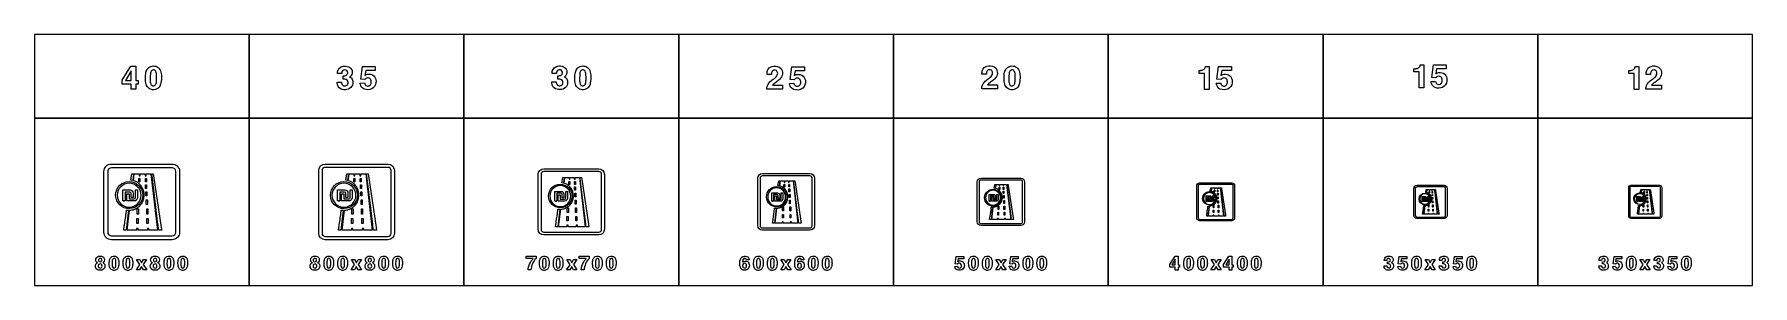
# Model space of a CAD drawing. Extents: x 0 to 18160, y 828 to 3483.
import ezdxf

# ---------------------------------------------------------------- set-up
doc = ezdxf.new("R2010")
doc.units = 0
doc.header["$MEASUREMENT"] = 0

msp = doc.modelspace()

# ---------------------------------------------------------------- linework, layer by layer
for points in [[(0, 2598.01), (2270, 2598.01), (2270, 3483.01), (0, 3483.01)], [(2270, 2598.01), (4540, 2598.01), (4540, 3483.01), (2270, 3483.01)], [(4540, 2598.01), (6810, 2598.01), (6810, 3483.01), (4540, 3483.01)], [(6810, 2598.01), (9080, 2598.01), (9080, 3483.01), (6810, 3483.01)], [(9080, 2598.01), (11350, 2598.01), (11350, 3483.01), (9080, 3483.01)], [(11350, 2598.01), (13620, 2598.01), (13620, 3483.01), (11350, 3483.01)], [(13620, 2598.01), (15890, 2598.01), (15890, 3483.01), (13620, 3483.01)], [(15890, 2598.01), (18160, 2598.01), (18160, 3483.01), (15890, 3483.01)], [(927.496, 2999.35), (1017.9, 3145.8), (1070.98, 3145.8), (1070.98, 2994.57), (1097.95, 2994.57), (1097.95, 2956.54), (1070.98, 2956.54), (1070.98, 2904.29), (1023.46, 2904.29), (1023.46, 2956.54), (927.496, 2956.54)], [(1023.46, 3097.14), (963.474, 2994.57), (1023.46, 2994.57)], [(0, 828.007), (2270, 828.007), (2270, 2598.01), (0, 2598.01)], [(2270, 828.007), (4540, 828.007), (4540, 2598.01), (2270, 2598.01)], [(4540, 828.007), (6810, 828.007), (6810, 2598.01), (4540, 2598.01)], [(6810, 828.007), (9080, 828.007), (9080, 2598.01), (6810, 2598.01)], [(9080, 828.007), (11350, 828.007), (11350, 2598.01), (9080, 2598.01)], [(11350, 828.007), (13620, 828.007), (13620, 2598.01), (11350, 2598.01)], [(13620, 828.007), (15890, 828.007), (15890, 2598.01), (13620, 2598.01)], [(15890, 828.007), (18160, 828.007), (18160, 2598.01), (15890, 2598.01)], [(1020.77, 1942.8), (1030.79, 2008.67), (1048.32, 2008.67), (1039.38, 1939.56)], [(3290.72, 1942.8), (3300.74, 2008.67), (3318.26, 2008.67), (3309.33, 1939.56)], [(1105.05, 1924.58), (1105.05, 1960.08), (1115.49, 1960.08), (1115.49, 1924.58)], [(1112.13, 1924.58), (1106.74, 1924.54)], [(1173.21, 1924.58), (1173.21, 1960.08), (1183.65, 1960.08), (1183.65, 1924.58)], [(1175.4, 1855.08), (1175.4, 1894.76), (1185.74, 1894.76), (1185.74, 1855.08)], [(1179.35, 1775.11), (1179.35, 1819.01), (1189.96, 1819.01), (1189.96, 1775.11)], [(3375, 1924.58), (3375, 1960.08), (3385.44, 1960.08), (3385.44, 1924.58)], [(3382.08, 1924.58), (3376.69, 1924.54)], [(3443.16, 1924.58), (3443.16, 1960.08), (3453.6, 1960.08), (3453.6, 1924.58)], [(3445.35, 1855.08), (3445.35, 1894.76), (3455.69, 1894.76), (3455.69, 1855.08)], [(3449.29, 1775.11), (3449.29, 1819.01), (3459.9, 1819.01), (3459.9, 1775.11)], [(5575, 1914.07), (5583.77, 1971.71), (5599.11, 1971.71), (5591.29, 1911.24)], [(5648.75, 1898.13), (5648.75, 1929.2), (5657.88, 1929.2), (5657.88, 1898.13)], [(5654.94, 1898.13), (5650.23, 1898.1)], [(5708.39, 1898.13), (5708.39, 1929.2), (5717.52, 1929.2), (5717.52, 1898.13)], [(5710.31, 1837.32), (5710.31, 1872.04), (5719.35, 1872.04), (5719.35, 1837.32)], [(7859.29, 1885.35), (7866.8, 1934.75), (7879.95, 1934.75), (7873.24, 1882.92)], [(7922.5, 1871.69), (7922.5, 1898.32), (7930.33, 1898.32), (7930.33, 1871.69)], [(7927.81, 1871.69), (7923.76, 1871.66)], [(7973.62, 1871.69), (7973.62, 1898.32), (7981.45, 1898.32), (7981.45, 1871.69)], [(7975.26, 1819.56), (7975.26, 1849.32), (7983.02, 1849.32), (7983.02, 1819.56)], [(10143.6, 1856.65), (10149.8, 1897.82), (10160.8, 1897.82), (10155.2, 1854.63)], [(10196.2, 1845.27), (10196.2, 1867.46), (10202.8, 1867.46), (10202.8, 1845.27)], [(10200.7, 1845.27), (10197.3, 1845.24)], [(10238.8, 1845.27), (10238.8, 1867.46), (10245.4, 1867.46), (10245.4, 1845.27)], [(10240.2, 1801.83), (10240.2, 1826.63), (10246.7, 1826.63), (10246.7, 1801.83)], [(12427.8, 1827.92), (12432.8, 1860.86), (12441.6, 1860.86), (12437.1, 1826.31)], [(12470, 1818.81), (12470, 1836.57), (12475.2, 1836.57), (12475.2, 1818.81)], [(12473.5, 1818.81), (12470.8, 1818.8)], [(12504.1, 1818.81), (12504.1, 1836.57), (12509.3, 1836.57), (12509.3, 1818.81)], [(14705, 1813.59), (14709.4, 1842.41), (14717, 1842.41), (14713.1, 1812.17)], [(14741.9, 1805.62), (14741.9, 1821.15), (14746.4, 1821.15), (14746.4, 1805.62)], [(14771.7, 1805.62), (14771.7, 1821.15), (14776.2, 1821.15), (14776.2, 1805.62)], [(16975, 1813.59), (16979.3, 1842.41), (16987, 1842.41), (16983.1, 1812.17)], [(17011.8, 1805.62), (17011.8, 1821.15), (17016.4, 1821.15), (17016.4, 1805.62)], [(17041.6, 1805.62), (17041.6, 1821.15), (17046.2, 1821.15), (17046.2, 1805.62)], [(953.799, 1722.38), (940.879, 1722.38)], [(1086.5, 1584.83), (1086.5, 1640.86), (1098.92, 1640.86), (1098.92, 1584.83)], [(1182.86, 1686.01), (1182.86, 1735.58), (1194.06, 1735.58), (1194.06, 1686.01)], [(1187.14, 1584.83), (1187.14, 1640.86), (1199.56, 1640.86), (1199.56, 1584.83)], [(3223.75, 1722.38), (3210.82, 1722.38)], [(3356.45, 1584.83), (3356.45, 1640.86), (3368.87, 1640.86), (3368.87, 1584.83)], [(3452.81, 1686.01), (3452.81, 1735.57), (3464.01, 1735.57), (3464.01, 1686.01)], [(3457.08, 1584.83), (3457.08, 1640.86), (3469.5, 1640.86), (3469.5, 1584.83)], [(5516.4, 1721.2), (5505.1, 1721.2)], [(5632.52, 1600.85), (5632.52, 1649.88), (5643.39, 1649.88), (5643.39, 1600.85)], [(5713.76, 1767.34), (5713.76, 1805.76), (5723.04, 1805.76), (5723.04, 1767.34)], [(5716.83, 1689.38), (5716.83, 1732.75), (5726.63, 1732.75), (5726.63, 1689.38)], [(5720.57, 1600.85), (5720.57, 1649.88), (5731.44, 1649.88), (5731.44, 1600.85)], [(7809.06, 1720.03), (7799.37, 1720.03)], [(7908.59, 1616.88), (7908.59, 1658.9), (7917.9, 1658.9), (7917.9, 1616.88)], [(7978.22, 1759.58), (7978.22, 1792.51), (7986.18, 1792.51), (7986.18, 1759.58)], [(7980.86, 1692.76), (7980.86, 1729.93), (7989.26, 1729.93), (7989.26, 1692.76)], [(7984.06, 1616.88), (7984.06, 1658.9), (7993.38, 1658.9), (7993.38, 1616.88)], [(10101.7, 1718.89), (10093.6, 1718.89)], [(10184.7, 1632.92), (10184.7, 1667.94), (10192.4, 1667.94), (10192.4, 1632.92)], [(10242.7, 1751.85), (10242.7, 1779.28), (10249.3, 1779.28), (10249.3, 1751.85)], [(10244.9, 1696.16), (10244.9, 1727.14), (10251.9, 1727.14), (10251.9, 1696.16)], [(10247.6, 1632.92), (10247.6, 1667.94), (10255.3, 1667.94), (10255.3, 1632.92)], [(12394.4, 1717.71), (12387.9, 1717.71)], [(12460.7, 1648.94), (12460.7, 1676.96), (12466.9, 1676.96), (12466.9, 1648.94)], [(12505.2, 1784.06), (12505.2, 1803.91), (12510.3, 1803.91), (12510.3, 1784.06)], [(12507.1, 1744.08), (12507.1, 1766.03), (12512.4, 1766.03), (12512.4, 1744.08)], [(12508.9, 1699.53), (12508.9, 1724.31), (12514.5, 1724.31), (12514.5, 1699.53)], [(12511, 1648.94), (12511, 1676.96), (12517.2, 1676.96), (12517.2, 1648.94)], [(14675.7, 1717.15), (14670, 1717.15)], [(14732, 1613.72), (14732, 1636.24), (14738, 1636.24), (14738, 1613.72)], [(14733.7, 1656.98), (14733.7, 1681.49), (14739.2, 1681.49), (14739.2, 1656.98)], [(14745, 1805.62), (14742.6, 1805.6)], [(14772.6, 1775.21), (14772.6, 1792.57), (14777.2, 1792.57), (14777.2, 1775.21)], [(14774.4, 1740.22), (14774.4, 1759.43), (14779, 1759.43), (14779, 1740.22)], [(14775.9, 1701.24), (14775.9, 1722.93), (14780.8, 1722.93), (14780.8, 1701.24)], [(14777.8, 1656.98), (14777.8, 1681.49), (14783.2, 1681.49), (14783.2, 1656.98)], [(14779, 1613.72), (14779, 1636.24), (14784.9, 1636.24), (14784.9, 1613.72)], [(16945.7, 1717.15), (16940, 1717.15)], [(17002, 1613.72), (17002, 1636.24), (17008, 1636.24), (17008, 1613.72)], [(17003.7, 1656.98), (17003.7, 1681.49), (17009.1, 1681.49), (17009.1, 1656.98)], [(17014.9, 1805.62), (17012.6, 1805.6)], [(17042.6, 1775.21), (17042.6, 1792.57), (17047.1, 1792.57), (17047.1, 1775.21)], [(17044.3, 1740.22), (17044.3, 1759.43), (17049, 1759.43), (17049, 1740.22)], [(17045.9, 1701.24), (17045.9, 1722.93), (17050.8, 1722.93), (17050.8, 1701.24)], [(17047.7, 1656.98), (17047.7, 1681.49), (17053.2, 1681.49), (17053.2, 1656.98)], [(17048.9, 1613.72), (17048.9, 1636.24), (17054.9, 1636.24), (17054.9, 1613.72)], [(1082.63, 1485.96), (1082.63, 1537.42), (1096.19, 1537.42), (1096.19, 1485.96)], [(1189.9, 1485.96), (1189.9, 1537.42), (1203.46, 1537.42), (1203.46, 1485.96)], [(3352.58, 1485.96), (3352.58, 1537.42), (3366.14, 1537.42), (3366.14, 1485.96)], [(3459.85, 1485.96), (3459.85, 1537.42), (3473.41, 1537.42), (3473.41, 1485.96)], [(5629.13, 1514.34), (5629.13, 1559.37), (5641, 1559.37), (5641, 1514.34)], [(5722.99, 1514.34), (5722.99, 1559.37), (5734.86, 1559.37), (5734.86, 1514.34)], [(7905.68, 1542.72), (7905.68, 1581.32), (7915.85, 1581.32), (7915.85, 1542.72)], [(7986.14, 1542.72), (7986.14, 1581.32), (7996.31, 1581.32), (7996.31, 1542.72)], [(10182.2, 1571.13), (10182.2, 1603.29), (10190.7, 1603.29), (10190.7, 1571.13)], [(10249.3, 1571.13), (10249.3, 1603.29), (10257.8, 1603.29), (10257.8, 1571.13)], [(12458.8, 1599.5), (12458.8, 1625.24), (12465.5, 1625.24), (12465.5, 1599.5)], [(12512.4, 1599.5), (12512.4, 1625.24), (12519.2, 1625.24), (12519.2, 1599.5)], [(1115.2, 1049.78), (1080.08, 1104.33), (1114.84, 1104.33), (1133.11, 1070.27), (1151.83, 1104.33), (1185.98, 1104.33), (1150.44, 1050.3), (1186.95, 994.278), (1152.4, 994.278), (1132.54, 1030.37), (1112.14, 994.278), (1077.99, 994.278)], [(3385.19, 1049.78), (3350.07, 1104.33), (3384.84, 1104.33), (3403.11, 1070.27), (3421.83, 1104.33), (3455.97, 1104.33), (3420.43, 1050.3), (3456.95, 994.278), (3422.4, 994.278), (3402.54, 1030.37), (3382.14, 994.278), (3347.99, 994.278)], [(5662.41, 1049.39), (5627.29, 1103.94), (5662.06, 1103.94), (5680.33, 1069.89), (5699.05, 1103.94), (5733.19, 1103.94), (5697.65, 1049.91), (5734.17, 993.896), (5699.62, 993.896), (5679.76, 1029.99), (5659.35, 993.896), (5625.21, 993.896)], [(7925.79, 1049.53), (7890.67, 1104.08), (7925.43, 1104.08), (7943.7, 1070.03), (7962.42, 1104.08), (7996.57, 1104.08), (7961.03, 1050.05), (7997.54, 994.032), (7962.99, 994.032), (7943.13, 1030.12), (7922.73, 994.032), (7888.58, 994.032)], [(10198.2, 1049.8), (10163.1, 1104.35), (10197.9, 1104.35), (10216.2, 1070.3), (10234.9, 1104.35), (10269, 1104.35), (10233.5, 1050.32), (10270, 994.306), (10235.4, 994.306), (10215.6, 1030.4), (10195.2, 994.306), (10161, 994.306)], [(12001, 1050.1), (12055.2, 1137.97), (12087.1, 1137.97), (12087.1, 1047.24), (12103.3, 1047.24), (12103.3, 1024.42), (12087.1, 1024.42), (12087.1, 993.065), (12058.6, 993.065), (12058.6, 1024.42), (12001, 1024.42)], [(12058.6, 1108.78), (12022.6, 1047.24), (12058.6, 1047.24)], [(12472.5, 1049.8), (12437.4, 1104.35), (12472.2, 1104.35), (12490.5, 1070.3), (12509.2, 1104.35), (12543.3, 1104.35), (12507.8, 1050.32), (12544.3, 994.306), (12509.7, 994.306), (12489.9, 1030.4), (12469.5, 994.306), (12435.3, 994.306)], [(12569, 1050.12), (12623.3, 1137.99), (12655.1, 1137.99), (12655.1, 1047.25), (12671.3, 1047.25), (12671.3, 1024.43), (12655.1, 1024.43), (12655.1, 993.083), (12626.6, 993.083), (12626.6, 1024.43), (12569, 1024.43)], [(12626.6, 1108.79), (12590.6, 1047.25), (12626.6, 1047.25)], [(14734.2, 1049.79), (14699.1, 1104.34), (14733.9, 1104.34), (14752.1, 1070.29), (14770.8, 1104.34), (14805, 1104.34), (14769.4, 1050.31), (14806, 994.292), (14771.4, 994.292), (14751.6, 1030.38), (14731.2, 994.292), (14697, 994.292)], [(17004.2, 1049.79), (16969.1, 1104.34), (17003.9, 1104.34), (17022.1, 1070.29), (17040.8, 1104.34), (17075, 1104.34), (17039.4, 1050.31), (17076, 994.292), (17041.4, 994.292), (17021.6, 1030.38), (17001.2, 994.292), (16967, 994.292)]]:
    msp.add_lwpolyline(points, close=True)
for points in [[(1173.29, 3019.65, -0.0563084), (1179.33, 3082.49, -0.130301), (1201.53, 3126.29, -0.174843), (1243.35, 3147.69, -0.147552), (1296.47, 3141.06, -0.192146), (1333.28, 3097.89, -0.0833996), (1342.52, 3040.86, -0.0545507), (1337.51, 2970.09, -0.116773), (1318.43, 2926.01, -0.221099), (1263.57, 2898.33, -0.162564), (1212.11, 2910.84, -0.174743), (1180.84, 2956.26, -0.0640867), (1173.37, 3014.95)], [(1224.67, 2989.12, 0.0124589), (1225.19, 2982.8, 0.0668192), (1230.8, 2957.41, 0.615362), (1281.7, 2951.8, 0.0726881), (1287.15, 2964.83, 0.0588562), (1291.85, 3002.12, 0.0389037), (1290.23, 3069.1, 0.084671), (1283.64, 3092.44, 0.156013), (1272.18, 3104.6, 0.143208), (1256.47, 3107.57, 0.172584), (1240.71, 3101.37, 0.132565), (1230.76, 3085.81, 0.0498315), (1226.21, 3064.08, 0.0368731)], [(3199.84, 2978.87), (3246.2, 2978.87, 0.0411845), (3248.26, 2963.67, 0.335066), (3278.75, 2938.39, 0.276505), (3310.74, 2952.93, 0.158203), (3316.31, 2973.66, 0.0878221), (3313.34, 2989.58, 0.217575), (3294.82, 3006.44, 0.0882727), (3273.57, 3009.56), (3262.75, 3009.56), (3262.75, 3044.83, 0.0282129), (3282.34, 3045.42, 0.50028), (3309.32, 3090.92, 0.235001), (3290.79, 3105.97, 0.165496), (3265.12, 3103.68, 0.220849), (3250.9, 3087.13, 0.055705), (3248.02, 3068.92), (3203.2, 3068.92, -0.0488003), (3204.97, 3091.51, -0.30773), (3262.59, 3146.02, -0.146685), (3322.07, 3140.09, -0.469869), (3348.61, 3047.32, -0.0891152), (3336.57, 3035.55), (3332.3, 3032.55, -0.0245333), (3343.48, 3026.15, -0.202429), (3365.75, 2989.46, -0.422325), (3303.08, 2900, -0.154301), (3238.98, 2907.19, -0.287878), (3199.96, 2967.9, -0.0143877)], [(3442.43, 2967.58), (3489.39, 2969.36, 0.0452719), (3495.79, 2953.12, 0.0567733), (3500.53, 2946.25, 0.070207), (3504.95, 2942.78, 0.264984), (3540.97, 2940.88, 0.20748), (3558.38, 2963.99, 0.147389), (3557.24, 3002.02, 0.308532), (3527.86, 3023.42, 0.215743), (3498.08, 3013.2, 0.028781), (3492.71, 3006.96), (3450.09, 3008.97), (3467.91, 3143.65), (3601.95, 3143.65), (3601.95, 3101.78), (3501.51, 3101.78), (3492.55, 3049.77, -0.0211252), (3505.46, 3057.31, -0.121371), (3538.8, 3063.16, -0.244671), (3598.59, 3031.2, -0.173069), (3610.16, 2972.08, -0.256779), (3564.98, 2906.09, -0.199585), (3485.44, 2905.02, -0.245625), (3445.16, 2953.91, -0.0170062)], [(5469.08, 2980.29), (5515.45, 2980.29, 0.0411845), (5517.5, 2965.09, 0.335066), (5547.99, 2939.81, 0.276505), (5579.98, 2954.34, 0.158203), (5585.55, 2975.08, 0.0878221), (5582.59, 2990.99, 0.217575), (5564.07, 3007.86, 0.0882727), (5542.82, 3010.98), (5532, 3010.98), (5532, 3046.25, 0.0282129), (5551.59, 3046.84, 0.50028), (5578.56, 3092.34, 0.235001), (5560.04, 3107.39, 0.165496), (5534.37, 3105.09, 0.220849), (5520.15, 3088.55, 0.055705), (5517.27, 3070.34), (5472.44, 3070.34, -0.0488003), (5474.22, 3092.93, -0.30773), (5531.84, 3147.43, -0.146685), (5591.32, 3141.51, -0.469869), (5617.86, 3048.74, -0.0891152), (5605.81, 3036.97), (5601.55, 3033.96, -0.0245333), (5612.72, 3027.57, -0.202429), (5635, 2990.88, -0.422325), (5572.32, 2901.42, -0.154301), (5508.22, 2908.61, -0.287878), (5469.2, 2969.31, -0.0143877)], [(5711.68, 3019.65, -0.0563084), (5717.72, 3082.49, -0.130301), (5739.91, 3126.29, -0.174843), (5781.74, 3147.69, -0.147552), (5834.86, 3141.06, -0.192146), (5871.67, 3097.89, -0.0833996), (5880.91, 3040.86, -0.0545507), (5875.89, 2970.09, -0.116773), (5856.82, 2926.01, -0.221099), (5801.96, 2898.33, -0.162564), (5750.5, 2910.85, -0.174743), (5719.22, 2956.26, -0.0640867), (5711.76, 3014.95)], [(5763.06, 2989.12, 0.0124589), (5763.57, 2982.8, 0.0668192), (5769.18, 2957.41, 0.615362), (5820.09, 2951.8, 0.0726881), (5825.54, 2964.83, 0.0588562), (5830.24, 3002.12, 0.0389037), (5828.62, 3069.1, 0.084671), (5822.02, 3092.44, 0.156013), (5810.57, 3104.61, 0.143208), (5794.85, 3107.57, 0.172584), (5779.09, 3101.37, 0.132565), (5769.14, 3085.81, 0.0498315), (5764.6, 3064.08, 0.0368731)], [(7741.06, 2902.8, -0.0640343), (7742.32, 2923.73, -0.161687), (7778.14, 2984.27, -0.0283718), (7819.97, 3016.66, 0.0545111), (7840.86, 3034.59, 0.192461), (7855.83, 3074.12, 0.234238), (7842.24, 3100.51, 0.196223), (7816.93, 3105.29, 0.252425), (7795.01, 3088.11, 0.0856617), (7790.86, 3071.08, 0.0202329), (7790.15, 3059.39), (7743.51, 3059.39, -0.0983795), (7749.55, 3100.7, -0.245047), (7795.72, 3143.83, -0.207102), (7872.69, 3135.5, -0.233443), (7905.15, 3083.17, -0.20961), (7886.99, 3018.99, -0.0785124), (7853.06, 2987.51, 0.0107372), (7817.24, 2961.72, 0.0665092), (7801.37, 2945.69), (7905.86, 2945.69), (7905.86, 2902.8)], [(7981.21, 2964.73), (8028.17, 2966.51, 0.0452719), (8034.56, 2950.28, 0.0567733), (8039.3, 2943.41, 0.070207), (8043.73, 2939.93, 0.264984), (8079.74, 2938.04, 0.20748), (8097.16, 2961.14, 0.147389), (8096.02, 2999.17, 0.308532), (8066.63, 3020.58, 0.215743), (8036.85, 3010.35, 0.028781), (8031.48, 3004.11), (7988.87, 3006.12), (8006.68, 3140.8), (8140.72, 3140.8), (8140.72, 3098.94), (8040.29, 3098.94), (8031.33, 3046.92, -0.0211252), (8044.24, 3054.47, -0.121371), (8077.57, 3060.31, -0.244671), (8137.37, 3028.36, -0.173069), (8148.94, 2969.24, -0.256779), (8103.76, 2903.24, -0.199585), (8024.22, 2902.17, -0.245625), (7983.93, 2951.07, -0.0170062)], [(10012.9, 2906.86, -0.0640343), (10014.2, 2927.79, -0.161687), (10050, 2988.33, -0.0283718), (10091.8, 3020.72, 0.0545111), (10112.7, 3038.65, 0.192461), (10127.7, 3078.18, 0.234238), (10114.1, 3104.57, 0.196223), (10088.8, 3109.35, 0.252425), (10066.8, 3092.17, 0.0856617), (10062.7, 3075.14, 0.0202329), (10062, 3063.45), (10015.3, 3063.45, -0.0983795), (10021.4, 3104.76, -0.245047), (10067.6, 3147.89, -0.207102), (10144.5, 3139.56, -0.233443), (10177, 3087.23, -0.20961), (10158.8, 3023.05, -0.0785124), (10124.9, 2991.57, 0.0107372), (10089.1, 2965.78, 0.0665092), (10073.2, 2949.75), (10177.7, 2949.75), (10177.7, 2906.86)], [(10247.9, 3019.5, -0.0563084), (10253.9, 3082.33, -0.130301), (10276.1, 3126.13, -0.174843), (10317.9, 3147.54, -0.147552), (10371, 3140.9, -0.192146), (10407.8, 3097.73, -0.0833996), (10417.1, 3040.7, -0.0545507), (10412.1, 2969.93, -0.116773), (10393, 2925.85, -0.221099), (10338.1, 2898.17, -0.162564), (10286.7, 2910.69, -0.174743), (10255.4, 2956.11, -0.0640867), (10247.9, 3014.8)], [(10299.2, 2988.97, 0.0124589), (10299.8, 2982.65, 0.0668192), (10305.4, 2957.25, 0.615362), (10356.3, 2951.64, 0.0726881), (10361.7, 2964.68, 0.0588562), (10366.4, 3001.96, 0.0389037), (10364.8, 3068.94, 0.084671), (10358.2, 3092.28, 0.156013), (10346.8, 3104.45, 0.143208), (10331, 3107.41, 0.172584), (10315.3, 3101.21, 0.132565), (10305.3, 3085.65, 0.0498315), (10300.8, 3063.93, 0.0368731)], [(12310.9, 3102.45), (12324.1, 3102.45, 0.0261527), (12330.1, 3103.12, 0.0824327), (12354.9, 3110.35, 0.211118), (12374.9, 3134.09, 0.0230957), (12377.6, 3144), (12415.7, 3144), (12415.7, 2902.02), (12367.1, 2902.02), (12367.1, 3069.04), (12310.9, 3069.04)], [(12491, 2967.01), (12538, 2968.79, 0.0452719), (12544.4, 2952.55, 0.0567733), (12549.1, 2945.68, 0.070207), (12553.5, 2942.21, 0.264984), (12589.6, 2940.31, 0.20748), (12607, 2963.41, 0.147389), (12605.8, 3001.45, 0.308532), (12576.4, 3022.85, 0.215743), (12546.7, 3012.62, 0.028781), (12541.3, 3006.38), (12498.7, 3008.4), (12516.5, 3143.07), (12650.5, 3143.07), (12650.5, 3101.21), (12550.1, 3101.21), (12541.1, 3049.2, -0.0211252), (12554.1, 3056.74, -0.121371), (12587.4, 3062.58, -0.244671), (12647.2, 3030.63, -0.173069), (12658.8, 2971.51, -0.256779), (12613.6, 2905.52, -0.199585), (12534, 2904.45, -0.245625), (12493.7, 2953.34, -0.0170062)], [(14580.9, 3119.95), (14594, 3119.95, 0.0261527), (14600.1, 3120.62, 0.0824327), (14624.9, 3127.85, 0.211118), (14644.9, 3151.58, 0.0230957), (14647.6, 3161.5), (14685.7, 3161.5), (14685.7, 2919.52), (14637.1, 2919.52), (14637.1, 3086.54), (14580.9, 3086.54)], [(14761, 2984.51), (14808, 2986.28, 0.0452719), (14814.4, 2970.05, 0.0567733), (14819.1, 2963.18, 0.070207), (14823.5, 2959.7, 0.264984), (14859.6, 2957.81, 0.20748), (14877, 2980.91, 0.147389), (14875.8, 3018.94, 0.308532), (14846.4, 3040.35, 0.215743), (14816.7, 3030.12, 0.028781), (14811.3, 3023.88), (14768.7, 3025.9), (14786.5, 3160.57), (14920.5, 3160.57), (14920.5, 3118.71), (14820.1, 3118.71), (14811.1, 3066.69, -0.0211252), (14824, 3074.24, -0.121371), (14857.4, 3080.08, -0.244671), (14917.2, 3048.13, -0.173069), (14928.7, 2989.01, -0.256779), (14883.6, 2923.01, -0.199585), (14804, 2921.95, -0.245625), (14763.7, 2970.84, -0.0170062)], [(16852.4, 3101.43), (16865.5, 3101.43, 0.0261527), (16871.5, 3102.1, 0.0824327), (16896.4, 3109.33, 0.211118), (16916.4, 3133.07, 0.0230957), (16919, 3142.98), (16957.1, 3142.98), (16957.1, 2901), (16908.5, 2901), (16908.5, 3068.02), (16852.4, 3068.02)], [(17032.5, 2903.99, -0.0640343), (17033.8, 2924.92, -0.161687), (17069.6, 2985.47, -0.0283718), (17111.4, 3017.85, 0.0545111), (17132.3, 3035.78, 0.192461), (17147.3, 3075.32, 0.234238), (17133.7, 3101.7, 0.196223), (17108.4, 3106.48, 0.252425), (17086.4, 3089.3, 0.0856617), (17082.3, 3072.28, 0.0202329), (17081.6, 3060.59), (17034.9, 3060.59, -0.0983795), (17041, 3101.9, -0.245047), (17087.1, 3145.03, -0.207102), (17164.1, 3136.69, -0.233443), (17196.6, 3084.36, -0.20961), (17178.4, 3020.18, -0.0785124), (17144.5, 2988.71, 0.0107372), (17108.7, 2962.92, 0.0665092), (17092.8, 2946.88), (17197.3, 2946.88), (17197.3, 2903.99)], [(815, 1313.01, -0.414213), (735, 1393.01), (735, 2033.01, -0.414213), (815, 2113.01), (1455, 2113.01, -0.414213), (1535, 2033.01), (1535, 1393.01, -0.414213), (1455, 1313.01)], [(815, 1353.01), (1455, 1353.01, 0.414213), (1495, 1393.01), (1495, 2033.01, 0.414213), (1455, 2073.01), (815, 2073.01, 0.414213), (775, 2033.01), (775, 1393.01, 0.414213)], [(1080.3, 1429.98), (1080.3, 1416.69), (1080.3, 1412.91), (1049.45, 1412.9), (981.563, 1412.9), (1006.47, 1625.58, 0.104825), (1055.85, 1634.38, 0.00947021), (1064.53, 1638.03, -0.00687047), (1070.71, 1640.71, 0.0669486), (1088.99, 1651.45, 0.0369257), (1113.45, 1670.88, 0.0158806), (1115.73, 1673.44), (1135.39, 1697.07), (1140.42, 1705.71, 0.0561639), (1156.65, 1748.25, 0.17649), (1140.65, 1862.51, 0.069534), (1106.36, 1905.39, 0.13951), (1048.08, 1936.72), (1055.85, 2008.67), (1096.53, 2008.67), (1107.05, 2008.67), (1107.05, 1987.99), (1117.1, 1987.99), (1117.1, 2008.67), (1127.61, 2008.67), (1157.33, 2008.67), (1171.05, 2008.67), (1171.05, 1987.99), (1180.42, 1987.99), (1180.42, 2008.67), (1188.65, 2008.67), (1232.53, 2008.67), (1301.1, 1412.9), (1229.1, 1412.9), (1211.05, 1412.9), (1211.05, 1417.06), (1211.05, 1429.98), (1195.28, 1429.98), (1195.28, 1412.9), (1180.19, 1412.9), (1111.39, 1412.9), (1095.85, 1412.9), (1095.85, 1414.39), (1095.85, 1429.98)], [(1317.03, 1412.9), (1314.65, 1412.9), (1311.2, 1436.4), (1308.42, 1458.26, -0.00464961), (1307.73, 1464.46, 0.00780295), (1306.59, 1474.85), (1243.28, 1988.01), (1240.53, 2008.67), (1256.99, 2008.67), (1260.65, 1988.01), (1341.1, 1442.56), (1346.13, 1412.9), (1326.93, 1412.9), (1325.33, 1412.9)], [(3075, 1313.01, -0.414213), (3005, 1383.01), (3005, 2043.01, -0.414213), (3075, 2113.01), (3735, 2113.01, -0.414213), (3805, 2043.01), (3805, 1383.01, -0.414213), (3735, 1313.01)], [(3075, 1348.01), (3735, 1348.01, 0.414213), (3770, 1383.01), (3770, 2043.01, 0.414213), (3735, 2078.01), (3075, 2078.01, 0.414213), (3040, 2043.01), (3040, 1383.01, 0.414213)], [(3350.25, 1429.98), (3350.25, 1416.69), (3350.25, 1412.91), (3319.39, 1412.9), (3251.51, 1412.9), (3276.42, 1625.58, 0.104825), (3325.79, 1634.38, 0.00947021), (3334.48, 1638.03, -0.00687047), (3340.65, 1640.71, 0.0669486), (3358.94, 1651.45, 0.0369257), (3383.39, 1670.88, 0.0158806), (3385.68, 1673.44), (3405.34, 1697.07), (3410.37, 1705.71, 0.0561639), (3426.59, 1748.25, 0.17649), (3410.59, 1862.51, 0.069534), (3376.31, 1905.39, 0.13951), (3318.02, 1936.72), (3325.79, 2008.67), (3366.48, 2008.67), (3376.99, 2008.67), (3376.99, 1987.99), (3387.05, 1987.99), (3387.05, 2008.67), (3397.56, 2008.67), (3427.28, 2008.67), (3440.99, 2008.67), (3440.99, 1987.99), (3450.37, 1987.99), (3450.37, 2008.67), (3458.59, 2008.67), (3502.48, 2008.67), (3571.05, 1412.9), (3499.05, 1412.9), (3480.99, 1412.9), (3480.99, 1417.06), (3480.99, 1429.98), (3465.22, 1429.98), (3465.22, 1412.9), (3450.14, 1412.9), (3381.34, 1412.9), (3365.79, 1412.9), (3365.79, 1414.39), (3365.79, 1429.98)], [(3586.97, 1412.9), (3584.59, 1412.9), (3581.15, 1436.4), (3578.37, 1458.26, -0.00464961), (3577.68, 1464.46, 0.00780295), (3576.54, 1474.85), (3513.22, 1988.01), (3510.48, 2008.67), (3526.94, 2008.67), (3530.59, 1988.01), (3611.05, 1442.56), (3616.08, 1412.9), (3596.88, 1412.9), (3595.28, 1412.9)], [(5385, 1363.01, -0.414213), (5325, 1423.01), (5325, 2003.01, -0.414213), (5385, 2063.01), (5965, 2063.01, -0.414213), (6025, 2003.01), (6025, 1423.01, -0.414213), (5965, 1363.01)], [(5385, 1393.01), (5965, 1393.01, 0.414213), (5995, 1423.01), (5995, 2003.01, 0.414213), (5965, 2033.01), (5385, 2033.01, 0.414213), (5355, 2003.01), (5355, 1423.01, 0.414213)], [(7695, 1413.01, -0.414213), (7645, 1463.01), (7645, 1963.01, -0.414213), (7695, 2013.01), (8195, 2013.01, -0.414213), (8245, 1963.01), (8245, 1463.01, -0.414213), (8195, 1413.01)], [(859.14, 1784.27, -133.831), (859.215, 1780)], [(875.348, 1782.8, 1), (1128.61, 1782.8, 1)], [(1022.93, 1766.96), (1022.93, 1805.1, 0.363046), (1008.3, 1817.04, 0.0131959), (1005.56, 1817.1), (958.246, 1817.1), (958.246, 1740.26), (958.246, 1726.05), (958.246, 1722.37), (935.16, 1722.37), (935.16, 1728.22), (935.16, 1787.84), (935.16, 1840.01), (1002.54, 1840.01), (1011.73, 1839.97, -0.417081), (1044.65, 1806.77), (1044.65, 1765.52), (1044.65, 1760.86), (1022.93, 1760.86)], [(977.219, 1722.37), (977.219, 1782.38), (977.192, 1797.77), (977.192, 1799.25), (1000.35, 1799.25), (1000.35, 1776.34), (1000.35, 1745.52), (1056.21, 1745.52, 0.414212), (1067.72, 1757.03), (1067.72, 1824.46), (1067.72, 1831.79), (1067.72, 1840.01), (1088.77, 1840.01), (1088.77, 1830.07), (1088.76, 1763.41), (1088.76, 1756.64, -0.414316), (1054.45, 1722.37), (1050.36, 1722.37)], [(3129.09, 1784.27, -133.831), (3129.16, 1780)], [(3145.29, 1782.8, 1), (3398.55, 1782.8, 1)], [(3292.88, 1766.96), (3292.88, 1805.1, 0.363046), (3278.25, 1817.04, 0.0131959), (3275.51, 1817.1), (3228.19, 1817.1), (3228.19, 1740.26), (3228.19, 1726.05), (3228.19, 1722.37), (3205.11, 1722.37), (3205.11, 1728.22), (3205.11, 1787.84), (3205.11, 1840.01), (3272.48, 1840.01), (3281.68, 1839.97, -0.417081), (3314.59, 1806.77), (3314.59, 1765.52), (3314.59, 1760.86), (3292.88, 1760.86)], [(3247.17, 1722.37), (3247.17, 1782.38), (3247.14, 1797.77), (3247.14, 1799.25), (3270.3, 1799.25), (3270.3, 1776.34), (3270.3, 1745.52), (3326.15, 1745.52, 0.414212), (3337.67, 1757.03), (3337.67, 1824.46), (3337.67, 1831.79), (3337.67, 1840.01), (3358.71, 1840.01), (3358.71, 1830.07), (3358.7, 1763.41), (3358.7, 1756.64, -0.414316), (3324.39, 1722.37), (3320.31, 1722.37)], [(5433.58, 1775.36, -133.831), (5433.64, 1771.63)], [(5447.76, 1774.07, 1), (5669.36, 1774.07, 1)], [(5576.89, 1760.22), (5576.89, 1793.59, 0.363046), (5564.09, 1804.03, 0.0131959), (5561.7, 1804.09), (5520.29, 1804.09), (5520.29, 1736.85), (5520.29, 1724.42), (5520.29, 1721.2), (5500.09, 1721.2), (5500.09, 1726.32), (5500.09, 1778.49), (5500.09, 1824.13), (5559.05, 1824.13), (5567.09, 1824.1, -0.417081), (5595.89, 1795.05), (5595.89, 1758.96), (5595.89, 1754.88), (5576.89, 1754.88)], [(5536.89, 1721.2), (5536.89, 1773.71), (5536.87, 1787.18), (5536.87, 1788.47), (5557.14, 1788.47), (5557.14, 1768.42), (5557.14, 1741.46), (5606.01, 1741.46, 0.414212), (5616.08, 1751.52), (5616.08, 1810.53), (5616.08, 1816.94), (5616.08, 1824.13), (5634.5, 1824.13), (5634.5, 1815.43), (5634.49, 1757.11), (5634.49, 1751.19, -0.414316), (5604.47, 1721.2), (5600.89, 1721.2)], [(5627.09, 1465.36), (5627.09, 1453.73), (5627.09, 1450.43), (5600.09, 1450.41), (5540.7, 1450.41), (5562.49, 1636.51, 0.104825), (5605.69, 1644.21, 0.00947021), (5613.29, 1647.4, -0.00687047), (5618.69, 1649.74, 0.0669486), (5634.69, 1659.14, 0.0369257), (5656.09, 1676.14, 0.0158806), (5658.09, 1678.39), (5675.29, 1699.07), (5679.7, 1706.63, 0.0561639), (5693.89, 1743.84, 0.17649), (5679.89, 1843.82, 0.069534), (5649.89, 1881.34, 0.13951), (5598.9, 1908.76), (5605.69, 1971.71), (5641.29, 1971.71), (5650.49, 1971.71), (5650.49, 1953.61), (5659.29, 1953.61), (5659.29, 1971.71), (5668.49, 1971.71), (5694.49, 1971.71), (5706.49, 1971.71), (5706.49, 1953.61), (5714.7, 1953.61), (5714.7, 1971.71), (5721.89, 1971.71), (5760.29, 1971.71), (5820.29, 1450.41), (5757.29, 1450.41), (5741.49, 1450.41), (5741.49, 1454.06), (5741.49, 1465.36), (5727.7, 1465.36), (5727.7, 1450.41), (5714.49, 1450.41), (5654.29, 1450.41), (5640.69, 1450.41), (5640.69, 1451.71), (5640.69, 1465.36)], [(5834.23, 1450.41), (5832.14, 1450.41), (5829.13, 1470.98), (5826.7, 1490.1, -0.00464961), (5826.09, 1495.53, 0.00780295), (5825.09, 1504.62), (5769.7, 1953.63), (5767.29, 1971.71), (5781.69, 1971.71), (5784.89, 1953.63), (5855.29, 1476.37), (5859.69, 1450.41), (5842.89, 1450.41), (5841.49, 1450.41)], [(7695, 1438.01), (8195, 1438.01, 0.414213), (8220, 1463.01), (8220, 1963.01, 0.414213), (8195, 1988.01), (7695, 1988.01, 0.414213), (7670, 1963.01), (7670, 1463.01, 0.414213)], [(7738.06, 1766.46, -133.831), (7738.12, 1763.25)], [(7750.22, 1765.35, 1), (7940.17, 1765.35, 1)], [(7903.94, 1500.74), (7903.94, 1490.77), (7903.94, 1487.94), (7880.8, 1487.93), (7829.88, 1487.93), (7848.56, 1647.44, 0.104825), (7885.6, 1654.04, 0.00947021), (7892.11, 1656.77, -0.00687047), (7896.74, 1658.78, 0.0669486), (7910.45, 1666.84, 0.0369257), (7928.8, 1681.41, 0.0158806), (7930.51, 1683.33), (7945.25, 1701.06), (7949.03, 1707.54, 0.0561639), (7961.19, 1739.44, 0.17649), (7949.19, 1825.13, 0.069534), (7923.48, 1857.29, 0.13951), (7879.77, 1880.79), (7885.6, 1934.76), (7916.11, 1934.76), (7923.99, 1934.76), (7923.99, 1919.24), (7931.54, 1919.24), (7931.54, 1934.76), (7939.42, 1934.76), (7961.71, 1934.76), (7971.99, 1934.76), (7971.99, 1919.24), (7979.03, 1919.24), (7979.03, 1934.76), (7985.19, 1934.76), (8018.11, 1934.76), (8069.54, 1487.93), (8015.54, 1487.93), (8001.99, 1487.93), (8001.99, 1491.05), (8001.99, 1500.74), (7990.17, 1500.74), (7990.17, 1487.93), (7978.85, 1487.93), (7927.25, 1487.93), (7915.6, 1487.93), (7915.6, 1489.04), (7915.6, 1500.74)], [(8081.48, 1487.93), (8079.69, 1487.93), (8077.11, 1505.55), (8075.03, 1521.94, -0.00464961), (8074.51, 1526.59, 0.00780295), (8073.65, 1534.39), (8026.17, 1919.26), (8024.11, 1934.76), (8036.45, 1934.76), (8039.19, 1919.26), (8099.54, 1510.17), (8103.31, 1487.93), (8088.91, 1487.93), (8087.71, 1487.93)], [(10005, 1463.01, -0.414213), (9965, 1503.01), (9965, 1923.01, -0.414213), (10005, 1963.01), (10425, 1963.01, -0.414213), (10465, 1923.01), (10465, 1503.01, -0.414213), (10425, 1463.01)], [(10005, 1483.01), (10425, 1483.01, 0.414213), (10445, 1503.01), (10445, 1923.01, 0.414213), (10425, 1943.01), (10005, 1943.01, 0.414213), (9985, 1923.01), (9985, 1503.01, 0.414213)], [(10042.6, 1757.57, -133.831), (10042.6, 1754.91)], [(10052.7, 1756.65, 1), (10211, 1756.65, 1)], [(10180.8, 1536.14), (10180.8, 1527.84), (10180.8, 1525.48), (10161.5, 1525.47), (10119.1, 1525.47), (10134.6, 1658.39, 0.104825), (10165.5, 1663.89, 0.00947021), (10170.9, 1666.17, -0.00687047), (10174.8, 1667.85, 0.0669486), (10186.2, 1674.56, 0.0369257), (10201.5, 1686.7, 0.0158806), (10202.9, 1688.3), (10215.2, 1703.08), (10218.4, 1708.48, 0.0561639), (10228.5, 1735.06, 0.17649), (10218.5, 1806.47, 0.069534), (10197.1, 1833.27, 0.13951), (10160.6, 1852.86), (10165.5, 1897.82), (10190.9, 1897.82), (10197.5, 1897.82), (10197.5, 1884.9), (10203.8, 1884.9), (10203.8, 1897.82), (10210.4, 1897.82), (10228.9, 1897.82), (10237.5, 1897.82), (10237.5, 1884.9), (10243.4, 1884.9), (10243.4, 1897.82), (10248.5, 1897.82), (10275.9, 1897.82), (10318.8, 1525.47), (10273.8, 1525.47), (10262.5, 1525.47), (10262.5, 1528.07), (10262.5, 1536.14), (10252.6, 1536.14), (10252.6, 1525.47), (10243.2, 1525.47), (10200.2, 1525.47), (10190.5, 1525.47), (10190.5, 1526.4), (10190.5, 1536.14)], [(10328.7, 1525.47), (10327.2, 1525.47), (10325.1, 1540.16), (10323.4, 1553.82, -0.00464961), (10322.9, 1557.69, 0.00780295), (10322.2, 1564.18), (10282.6, 1884.91), (10280.9, 1897.82), (10291.2, 1897.82), (10293.5, 1884.91), (10343.8, 1544.01), (10346.9, 1525.47), (10334.9, 1525.47), (10333.9, 1525.47)], [(12315, 1513.01, -0.414213), (12285, 1543.01), (12285, 1883.01, -0.414213), (12315, 1913.01), (12655, 1913.01, -0.414213), (12685, 1883.01), (12685, 1543.01, -0.414213), (12655, 1513.01)], [(12315, 1528.01), (12655, 1528.01, 0.414213), (12670, 1543.01), (12670, 1883.01, 0.414213), (12655, 1898.01), (12315, 1898.01, 0.414213), (12300, 1883.01), (12300, 1543.01, 0.414213)], [(12347, 1748.66, -133.831), (12347.1, 1746.53)], [(12457.6, 1571.52), (12457.6, 1564.87), (12457.6, 1562.98), (12442.2, 1562.97), (12408.2, 1562.97), (12420.7, 1669.31, 0.104825), (12445.4, 1673.71, 0.00947021), (12449.7, 1675.54, -0.00687047), (12452.8, 1676.88, 0.0669486), (12461.9, 1682.25, 0.0369257), (12474.2, 1691.96, 0.0158806), (12475.3, 1693.24), (12485.1, 1705.06), (12487.7, 1709.38, 0.0561639), (12495.8, 1730.65, 0.17649), (12487.8, 1787.78, 0.069534), (12470.6, 1809.22, 0.13951), (12441.5, 1824.89), (12445.4, 1860.86), (12465.7, 1860.86), (12471, 1860.86), (12471, 1850.52), (12476, 1850.52), (12476, 1860.86), (12481.3, 1860.86), (12496.1, 1860.86), (12503, 1860.86), (12503, 1850.52), (12507.7, 1850.52), (12507.7, 1860.86), (12511.8, 1860.86), (12533.7, 1860.86), (12568, 1562.97), (12532, 1562.97), (12523, 1562.97), (12523, 1565.06), (12523, 1571.52), (12515.1, 1571.52), (12515.1, 1562.97), (12507.5, 1562.97), (12473.1, 1562.97), (12465.4, 1562.97), (12465.4, 1563.72), (12465.4, 1571.52)], [(12576, 1562.97), (12574.8, 1562.97), (12573.1, 1574.73), (12571.7, 1585.65, -0.00464961), (12571.3, 1588.75, 0.00780295), (12570.7, 1593.95), (12539.1, 1850.53), (12537.7, 1860.86), (12545.9, 1860.86), (12547.8, 1850.53), (12588, 1577.81), (12590.5, 1562.97), (12580.9, 1562.97), (12580.1, 1562.97)], [(14610, 1538.01, -0.414213), (14580, 1568.01), (14580, 1858.01, -0.414213), (14610, 1888.01), (14900, 1888.01, -0.414213), (14930, 1858.01), (14930, 1568.01, -0.414213), (14900, 1538.01)], [(14610, 1553.01), (14900, 1553.01, 0.414213), (14915, 1568.01), (14915, 1858.01, 0.414213), (14900, 1873.01), (14610, 1873.01, 0.414213), (14595, 1858.01), (14595, 1568.01, 0.414213)], [(14731, 1589.23), (14731, 1583.42), (14731, 1581.76), (14717.5, 1581.76), (14687.8, 1581.76), (14698.7, 1674.8, 0.104825), (14720.3, 1678.65, 0.00947021), (14724.1, 1680.25, -0.00687047), (14726.8, 1681.42, 0.0669486), (14734.8, 1686.12, 0.0369257), (14745.5, 1694.62, 0.0158806), (14746.5, 1695.74), (14755.1, 1706.08), (14757.3, 1709.86, 0.0561639), (14764.4, 1728.47, 0.17649), (14757.4, 1778.46, 0.069534), (14742.4, 1797.22, 0.13951), (14716.9, 1810.93), (14720.3, 1842.41), (14738.1, 1842.41), (14742.7, 1842.41), (14742.7, 1833.36), (14747.1, 1833.36), (14747.1, 1842.41), (14751.7, 1842.41), (14764.7, 1842.41), (14770.7, 1842.41), (14770.7, 1833.36), (14774.8, 1833.36), (14774.8, 1842.41), (14778.4, 1842.41), (14797.6, 1842.41), (14827.6, 1581.76), (14796.1, 1581.76), (14788.2, 1581.76), (14788.2, 1583.58), (14788.2, 1589.23), (14781.3, 1589.23), (14781.3, 1581.76), (14774.7, 1581.76), (14744.6, 1581.76), (14737.8, 1581.76), (14737.8, 1582.41), (14737.8, 1589.23)], [(14834.6, 1581.76), (14833.6, 1581.76), (14832, 1592.04), (14830.8, 1601.6, -0.00464961), (14830.5, 1604.31, 0.00780295), (14830, 1608.86), (14802.3, 1833.37), (14801.1, 1842.41), (14808.3, 1842.41), (14809.9, 1833.37), (14845.1, 1594.73), (14847.3, 1581.76), (14838.9, 1581.76), (14838.2, 1581.76)], [(16874, 1538.01, -0.414213), (16850, 1562.01), (16850, 1864.01, -0.414213), (16874, 1888.01), (17176, 1888.01, -0.414213), (17200, 1864.01), (17200, 1562.01, -0.414213), (17176, 1538.01)], [(16874, 1550.01), (17176, 1550.01, 0.414213), (17188, 1562.01), (17188, 1864.01, 0.414213), (17176, 1876.01), (16874, 1876.01, 0.414213), (16862, 1864.01), (16862, 1562.01, 0.414213)], [(17001, 1589.23), (17001, 1583.42), (17001, 1581.76), (16987.5, 1581.76), (16957.8, 1581.76), (16968.7, 1674.8, 0.104825), (16990.3, 1678.65, 0.00947021), (16994.1, 1680.25, -0.00687047), (16996.8, 1681.42, 0.0669486), (17004.8, 1686.12, 0.0369257), (17015.5, 1694.62, 0.0158806), (17016.5, 1695.74), (17025.1, 1706.08), (17027.3, 1709.86, 0.0561639), (17034.4, 1728.47, 0.17649), (17027.4, 1778.46, 0.069534), (17012.4, 1797.22, 0.13951), (16986.9, 1810.93), (16990.3, 1842.41), (17008.1, 1842.41), (17012.7, 1842.41), (17012.7, 1833.36), (17017.1, 1833.36), (17017.1, 1842.41), (17021.7, 1842.41), (17034.7, 1842.41), (17040.7, 1842.41), (17040.7, 1833.36), (17044.8, 1833.36), (17044.8, 1842.41), (17048.4, 1842.41), (17067.6, 1842.41), (17097.6, 1581.76), (17066.1, 1581.76), (17058.2, 1581.76), (17058.2, 1583.58), (17058.2, 1589.23), (17051.3, 1589.23), (17051.3, 1581.76), (17044.7, 1581.76), (17014.6, 1581.76), (17007.8, 1581.76), (17007.8, 1582.41), (17007.8, 1589.23)], [(17104.6, 1581.76), (17103.5, 1581.76), (17102, 1592.04), (17100.8, 1601.6, -0.00464961), (17100.5, 1604.31, 0.00780295), (17100, 1608.86), (17072.3, 1833.37), (17071.1, 1842.41), (17078.3, 1842.41), (17079.9, 1833.37), (17115.1, 1594.73), (17117.3, 1581.76), (17108.9, 1581.76), (17108.2, 1581.76)], [(5552.7, 1636.37), (5531.25, 1450.41), (5508.46, 1450.41), (5513.77, 1493.65, -0.0088346), (5515.07, 1501.11, 0.00895931), (5532.99, 1625.32, 0.0135277), (5533.54, 1632.75, -0.0296392), (5533.87, 1636.37)], [(7860.91, 1753.47), (7860.91, 1782.08, 0.363046), (7849.94, 1791.03, 0.0131959), (7847.88, 1791.07), (7812.39, 1791.07), (7812.39, 1733.44), (7812.39, 1722.79), (7812.39, 1720.03), (7795.08, 1720.03), (7795.08, 1724.42), (7795.08, 1769.13), (7795.08, 1808.26), (7845.61, 1808.26), (7852.51, 1808.23, -0.417081), (7877.19, 1783.33), (7877.19, 1752.39), (7877.19, 1748.9), (7860.91, 1748.9)], [(7840.17, 1647.32), (7821.78, 1487.93), (7802.26, 1487.93), (7806.8, 1524.99, -0.0088346), (7807.92, 1531.38, 0.00895931), (7823.28, 1637.84, 0.0135277), (7823.75, 1644.21, -0.0296392), (7824.03, 1647.32)], [(7826.63, 1720.03), (7826.63, 1765.03), (7826.6, 1776.58), (7826.6, 1777.69), (7843.97, 1777.69), (7843.97, 1760.51), (7843.97, 1737.39), (7885.87, 1737.39, 0.414212), (7894.5, 1746.02), (7894.5, 1796.6), (7894.5, 1802.1), (7894.5, 1808.26), (7910.29, 1808.26), (7910.29, 1800.8), (7910.28, 1750.81), (7910.28, 1745.73, -0.414316), (7884.55, 1720.03), (7881.48, 1720.03)], [(10144.9, 1746.76), (10144.9, 1770.59, 0.363046), (10135.8, 1778.05, 0.0131959), (10134.1, 1778.09), (10104.5, 1778.09), (10104.5, 1730.07), (10104.5, 1721.19), (10104.5, 1718.89), (10090.1, 1718.89), (10090.1, 1722.54), (10090.1, 1759.81), (10090.1, 1792.41), (10132.2, 1792.41), (10137.9, 1792.39, -0.417081), (10158.5, 1771.63), (10158.5, 1745.85), (10158.5, 1742.94), (10144.9, 1742.94)], [(10127.6, 1658.3), (10112.3, 1525.47), (10096, 1525.47), (10099.8, 1556.35, -0.0088346), (10100.8, 1561.68, 0.00895931), (10113.6, 1650.4, 0.0135277), (10114, 1655.71, -0.0296392), (10114.2, 1658.3)], [(10116.4, 1718.89), (10116.4, 1756.39), (10116.3, 1766.01), (10116.3, 1766.94), (10130.8, 1766.94), (10130.8, 1752.62), (10130.8, 1733.35), (10165.7, 1733.35, 0.414212), (10172.9, 1740.55), (10172.9, 1782.69), (10172.9, 1787.27), (10172.9, 1792.41), (10186.1, 1792.41), (10186.1, 1786.2), (10186.1, 1744.54), (10186.1, 1740.3, -0.414316), (10164.6, 1718.89), (10162.1, 1718.89)], [(12355.1, 1747.92, 1), (12481.8, 1747.92, 1)], [(12428.9, 1740.01), (12428.9, 1759.07, 0.363046), (12421.6, 1765.04, 0.0131959), (12420.2, 1765.07), (12396.6, 1765.07), (12396.6, 1726.65), (12396.6, 1719.55), (12396.6, 1717.71), (12385, 1717.71), (12385, 1720.63), (12385, 1750.45), (12385, 1776.53), (12418.7, 1776.53), (12423.3, 1776.51, -0.417081), (12439.8, 1759.91), (12439.8, 1739.28), (12439.8, 1736.95), (12428.9, 1736.95)], [(12415.1, 1669.24), (12402.8, 1562.97), (12389.8, 1562.97), (12392.8, 1587.68, -0.0088346), (12393.6, 1591.95, 0.00895931), (12403.8, 1662.92, 0.0135277), (12404.1, 1667.17, -0.0296392), (12404.3, 1669.24)], [(12406.1, 1717.71), (12406.1, 1747.71), (12406, 1755.41), (12406, 1756.15), (12417.6, 1756.15), (12417.6, 1744.69), (12417.6, 1729.28), (12445.6, 1729.28, 0.414212), (12451.3, 1735.04), (12451.3, 1768.76), (12451.3, 1772.42), (12451.3, 1776.53), (12461.8, 1776.53), (12461.8, 1771.56), (12461.8, 1738.23), (12461.8, 1734.85, -0.414316), (12444.7, 1717.71), (12442.6, 1717.71)], [(14634.3, 1744.23, -133.831), (14634.3, 1742.36)], [(14641.4, 1743.59, 1), (14752.2, 1743.59, 1)], [(14705.9, 1736.66), (14705.9, 1753.34, 0.363046), (14699.5, 1758.57, 0.0131959), (14698.3, 1758.59), (14677.6, 1758.59), (14677.6, 1724.98), (14677.6, 1718.76), (14677.6, 1717.15), (14667.5, 1717.15), (14667.5, 1719.71), (14667.5, 1745.79), (14667.5, 1768.62), (14697, 1768.62), (14701, 1768.6, -0.417081), (14715.4, 1754.07), (14715.4, 1736.03), (14715.4, 1733.99), (14705.9, 1733.99)], [(14693.8, 1674.74), (14683.1, 1581.76), (14671.7, 1581.76), (14674.4, 1603.38, -0.0088346), (14675, 1607.11, 0.00895931), (14684, 1669.21, 0.0135277), (14684.3, 1672.92, -0.0296392), (14684.4, 1674.74)], [(14685.9, 1717.15), (14685.9, 1743.4), (14685.9, 1750.14), (14685.9, 1750.78), (14696, 1750.78), (14696, 1740.76), (14696, 1727.28), (14720.5, 1727.28, 0.414212), (14725.5, 1732.31), (14725.5, 1761.82), (14725.5, 1765.02), (14725.5, 1768.62), (14734.7, 1768.62), (14734.7, 1764.27), (14734.7, 1735.11), (14734.7, 1732.14, -0.414316), (14719.7, 1717.15), (14717.9, 1717.15)], [(16904.2, 1744.23, -133.831), (16904.3, 1742.36)], [(16911.3, 1743.59, 1), (17022.1, 1743.59, 1)], [(16975.9, 1736.66), (16975.9, 1753.34, 0.363046), (16969.5, 1758.57, 0.0131959), (16968.3, 1758.59), (16947.6, 1758.59), (16947.6, 1724.98), (16947.6, 1718.76), (16947.6, 1717.15), (16937.5, 1717.15), (16937.5, 1719.71), (16937.5, 1745.79), (16937.5, 1768.62), (16967, 1768.62), (16971, 1768.6, -0.417081), (16985.4, 1754.07), (16985.4, 1736.03), (16985.4, 1733.99), (16975.9, 1733.99)], [(16963.8, 1674.74), (16953.1, 1581.76), (16941.7, 1581.76), (16944.3, 1603.38, -0.0088346), (16945, 1607.11, 0.00895931), (16953.9, 1669.21, 0.0135277), (16954.2, 1672.92, -0.0296392), (16954.4, 1674.74)], [(16955.9, 1717.15), (16955.9, 1743.4), (16955.9, 1750.14), (16955.9, 1750.78), (16966, 1750.78), (16966, 1740.76), (16966, 1727.28), (16990.5, 1727.28, 0.414212), (16995.5, 1732.31), (16995.5, 1761.82), (16995.5, 1765.02), (16995.5, 1768.62), (17004.7, 1768.62), (17004.7, 1764.27), (17004.7, 1735.11), (17004.7, 1732.14, -0.414316), (16989.7, 1717.15), (16987.9, 1717.15)], [(995.277, 1625.43), (970.765, 1412.9), (944.727, 1412.9), (950.79, 1462.31, -0.0088346), (952.282, 1470.84, 0.00895931), (972.758, 1612.79, 0.0135277), (973.383, 1621.28, -0.0296392), (973.758, 1625.43)], [(3265.22, 1625.43), (3240.71, 1412.9), (3214.67, 1412.9), (3220.74, 1462.31, -0.0088346), (3222.23, 1470.84, 0.00895931), (3242.7, 1612.79, 0.0135277), (3243.33, 1621.28, -0.0296392), (3243.7, 1625.43)], [(667.968, 1070.33, -0.0382282), (664.485, 1071.63, -0.270406), (649.106, 1095.71, -0.377372), (679.437, 1137.63, -0.15371), (717.921, 1135.52, -0.416366), (738.324, 1086.06, -0.173733), (723.774, 1071.68), (722.328, 1070.99, -0.0479914), (731.997, 1066.04, -0.173856), (743.608, 1049.88, -0.440125), (712.542, 992.25, -0.184), (667.115, 996.112, -0.410286), (649.627, 1054.9, -0.151435), (664.035, 1068.36)], [(677.305, 1095.83, 0.0587981), (678.182, 1091.89, 0.18403), (685.267, 1082.72, 0.217144), (702.684, 1081.49, 0.192437), (710.883, 1088.58, 0.157808), (712.542, 1101.99, 0.166677), (707.968, 1110.83, 0.173614), (695.954, 1115.33, 0.2359), (681.001, 1108.91, 0.184791)], [(791.138, 1062.26, -0.0563084), (794.763, 1099.97, -0.130301), (808.081, 1126.25, -0.174843), (833.176, 1139.09, -0.147552), (865.048, 1135.11, -0.192146), (887.133, 1109.21, -0.0833996), (892.678, 1074.99, -0.0545507), (889.668, 1032.52, -0.116773), (878.223, 1006.08, -0.221099), (845.308, 989.468, -0.162564), (814.432, 996.98, -0.174743), (795.664, 1024.23, -0.0640867), (791.185, 1059.44)], [(821.967, 1043.95, 0.0124589), (822.275, 1040.16, 0.0668192), (825.64, 1024.92, 0.615362), (856.185, 1021.55, 0.0726881), (859.455, 1029.37, 0.0588562), (862.275, 1051.74, 0.0389037), (861.304, 1091.93, 0.084671), (857.346, 1105.94, 0.156013), (850.474, 1113.24, 0.143208), (841.043, 1115.01, 0.172584), (831.588, 1111.29, 0.132565), (825.616, 1101.96, 0.0498315), (822.891, 1088.92, 0.0368731)], [(937.884, 1062.26, -0.0563084), (941.51, 1099.96, -0.130301), (954.827, 1126.24, -0.174843), (979.922, 1139.08, -0.147552), (1011.79, 1135.1, -0.192146), (1033.88, 1109.2, -0.0833996), (1039.42, 1074.98, -0.0545507), (1036.41, 1032.52, -0.116773), (1024.97, 1006.07, -0.221099), (992.054, 989.459, -0.162564), (961.178, 996.971, -0.174743), (942.41, 1024.22, -0.0640867), (937.931, 1059.44)], [(968.713, 1043.94, 0.0124589), (969.021, 1040.15, 0.0668192), (972.386, 1024.91, 0.615362), (1002.93, 1021.54, 0.0726881), (1006.2, 1029.36, 0.0588562), (1009.02, 1051.73, 0.0389037), (1008.05, 1091.92, 0.084671), (1004.09, 1105.93, 0.156013), (997.22, 1113.23, 0.143208), (987.789, 1115, 0.172584), (978.334, 1111.28, 0.132565), (972.363, 1101.95, 0.0498315), (969.637, 1088.91, 0.0368731)], [(1248.01, 1070.3, -0.0382282), (1244.53, 1071.61, -0.270406), (1229.15, 1095.68, -0.377372), (1259.48, 1137.6, -0.15371), (1297.96, 1135.49, -0.416366), (1318.36, 1086.04, -0.173733), (1303.82, 1071.65), (1302.37, 1070.97, -0.0479914), (1312.04, 1066.01, -0.173856), (1323.65, 1049.85, -0.440125), (1292.58, 992.222, -0.184), (1247.16, 996.085, -0.410286), (1229.67, 1054.88, -0.151435), (1244.08, 1068.34)], [(1257.35, 1095.8, 0.0587981), (1258.22, 1091.87, 0.18403), (1265.31, 1082.7, 0.217144), (1282.73, 1081.46, 0.192437), (1290.92, 1088.55, 0.157808), (1292.58, 1101.96, 0.166677), (1288.01, 1110.8, 0.173614), (1276, 1115.3, 0.2359), (1261.04, 1108.88, 0.184791)], [(1371.18, 1062.29, -0.0563084), (1374.8, 1099.99, -0.130301), (1388.12, 1126.27, -0.174843), (1413.22, 1139.12, -0.147552), (1445.09, 1135.13, -0.192146), (1467.17, 1109.23, -0.0833996), (1472.72, 1075.02, -0.0545507), (1469.71, 1032.55, -0.116773), (1458.26, 1006.11, -0.221099), (1425.35, 989.495, -0.162564), (1394.47, 997.007, -0.174743), (1375.71, 1024.26, -0.0640867), (1371.23, 1059.47)], [(1402.01, 1043.97, 0.0124589), (1402.32, 1040.18, 0.0668192), (1405.68, 1024.95, 0.615362), (1436.23, 1021.58, 0.0726881), (1439.5, 1029.4, 0.0588562), (1442.32, 1051.77, 0.0389037), (1441.34, 1091.96, 0.084671), (1437.39, 1105.96, 0.156013), (1430.52, 1113.26, 0.143208), (1421.08, 1115.04, 0.172584), (1411.63, 1111.32, 0.132565), (1405.66, 1101.98, 0.0498315), (1402.93, 1088.95, 0.0368731)], [(1517.93, 1062.32, -0.0563084), (1521.55, 1100.02, -0.130301), (1534.87, 1126.3, -0.174843), (1559.96, 1139.14, -0.147552), (1591.84, 1135.16, -0.192146), (1613.92, 1109.26, -0.0833996), (1619.47, 1075.04, -0.0545507), (1616.46, 1032.58, -0.116773), (1605.01, 1006.13, -0.221099), (1572.1, 989.522, -0.162564), (1541.22, 997.034, -0.174743), (1522.45, 1024.29, -0.0640867), (1517.97, 1059.5)], [(1548.75, 1044, 0.0124589), (1549.06, 1040.21, 0.0668192), (1552.43, 1024.97, 0.615362), (1582.97, 1021.61, 0.0726881), (1586.24, 1029.43, 0.0588562), (1589.06, 1051.8, 0.0389037), (1588.09, 1091.99, 0.084671), (1584.13, 1105.99, 0.156013), (1577.26, 1113.29, 0.143208), (1567.83, 1115.07, 0.172584), (1558.38, 1111.35, 0.132565), (1552.4, 1102.01, 0.0498315), (1549.68, 1088.98, 0.0368731)], [(2937.96, 1070.33, -0.0382282), (2934.48, 1071.63, -0.270406), (2919.1, 1095.71, -0.377372), (2949.43, 1137.63, -0.15371), (2987.91, 1135.52, -0.416366), (3008.32, 1086.06, -0.173733), (2993.77, 1071.68), (2992.32, 1070.99, -0.0479914), (3001.99, 1066.04, -0.173856), (3013.6, 1049.88, -0.440125), (2982.54, 992.25, -0.184), (2937.11, 996.112, -0.410286), (2919.62, 1054.9, -0.151435), (2934.03, 1068.36)], [(2947.3, 1095.83, 0.0587981), (2948.18, 1091.89, 0.18403), (2955.26, 1082.72, 0.217144), (2972.68, 1081.49, 0.192437), (2980.88, 1088.58, 0.157808), (2982.54, 1101.99, 0.166677), (2977.96, 1110.83, 0.173614), (2965.95, 1115.33, 0.2359), (2951, 1108.91, 0.184791)], [(3061.13, 1062.26, -0.0563084), (3064.76, 1099.97, -0.130301), (3078.07, 1126.25, -0.174843), (3103.17, 1139.09, -0.147552), (3135.04, 1135.11, -0.192146), (3157.13, 1109.21, -0.0833996), (3162.67, 1074.99, -0.0545507), (3159.66, 1032.52, -0.116773), (3148.22, 1006.08, -0.221099), (3115.3, 989.468, -0.162564), (3084.43, 996.98, -0.174743), (3065.66, 1024.23, -0.0640867), (3061.18, 1059.44)], [(3091.96, 1043.95, 0.0124589), (3092.27, 1040.16, 0.0668192), (3095.63, 1024.92, 0.615362), (3126.18, 1021.55, 0.0726881), (3129.45, 1029.37, 0.0588562), (3132.27, 1051.74, 0.0389037), (3131.3, 1091.93, 0.084671), (3127.34, 1105.94, 0.156013), (3120.47, 1113.24, 0.143208), (3111.04, 1115.01, 0.172584), (3101.58, 1111.29, 0.132565), (3095.61, 1101.96, 0.0498315), (3092.89, 1088.92, 0.0368731)], [(3207.88, 1062.26, -0.0563084), (3211.5, 1099.96, -0.130301), (3224.82, 1126.24, -0.174843), (3249.92, 1139.08, -0.147552), (3281.79, 1135.1, -0.192146), (3303.87, 1109.2, -0.0833996), (3309.42, 1074.98, -0.0545507), (3306.41, 1032.52, -0.116773), (3294.96, 1006.07, -0.221099), (3262.05, 989.459, -0.162564), (3231.17, 996.971, -0.174743), (3212.4, 1024.22, -0.0640867), (3207.93, 1059.44)], [(3238.71, 1043.94, 0.0124589), (3239.02, 1040.15, 0.0668192), (3242.38, 1024.91, 0.615362), (3272.93, 1021.54, 0.0726881), (3276.2, 1029.36, 0.0588562), (3279.02, 1051.73, 0.0389037), (3278.04, 1091.92, 0.084671), (3274.09, 1105.93, 0.156013), (3267.21, 1113.23, 0.143208), (3257.78, 1115, 0.172584), (3248.33, 1111.28, 0.132565), (3242.36, 1101.95, 0.0498315), (3239.63, 1088.91, 0.0368731)], [(3518, 1070.3, -0.0382282), (3514.52, 1071.61, -0.270406), (3499.14, 1095.68, -0.377372), (3529.47, 1137.6, -0.15371), (3567.96, 1135.49, -0.416366), (3588.36, 1086.04, -0.173733), (3573.81, 1071.65), (3572.36, 1070.97, -0.0479914), (3582.03, 1066.01, -0.173856), (3593.64, 1049.85, -0.440125), (3562.58, 992.222, -0.184), (3517.15, 996.084, -0.410286), (3499.66, 1054.88, -0.151435), (3514.07, 1068.34)], [(3527.34, 1095.8, 0.0587981), (3528.22, 1091.87, 0.18403), (3535.3, 1082.7, 0.217144), (3552.72, 1081.46, 0.192437), (3560.92, 1088.55, 0.157808), (3562.58, 1101.96, 0.166677), (3558, 1110.8, 0.173614), (3545.99, 1115.3, 0.2359), (3531.04, 1108.88, 0.184791)], [(3641.17, 1062.29, -0.0563084), (3644.8, 1099.99, -0.130301), (3658.12, 1126.27, -0.174843), (3683.21, 1139.12, -0.147552), (3715.08, 1135.13, -0.192146), (3737.17, 1109.23, -0.0833996), (3742.71, 1075.02, -0.0545507), (3739.7, 1032.55, -0.116773), (3728.26, 1006.11, -0.221099), (3695.34, 989.495, -0.162564), (3664.47, 997.007, -0.174743), (3645.7, 1024.26, -0.0640867), (3641.22, 1059.47)], [(3672, 1043.97, 0.0124589), (3672.31, 1040.18, 0.0668192), (3675.68, 1024.95, 0.615362), (3706.22, 1021.58, 0.0726881), (3709.49, 1029.4, 0.0588562), (3712.31, 1051.77, 0.0389037), (3711.34, 1091.96, 0.084671), (3707.38, 1105.96, 0.156013), (3700.51, 1113.26, 0.143208), (3691.08, 1115.04, 0.172584), (3681.62, 1111.32, 0.132565), (3675.65, 1101.98, 0.0498315), (3672.93, 1088.95, 0.0368731)], [(3787.92, 1062.32, -0.0563084), (3791.54, 1100.02, -0.130301), (3804.86, 1126.3, -0.174843), (3829.96, 1139.14, -0.147552), (3861.83, 1135.16, -0.192146), (3883.91, 1109.26, -0.0833996), (3889.46, 1075.04, -0.0545507), (3886.45, 1032.58, -0.116773), (3875, 1006.13, -0.221099), (3842.09, 989.522, -0.162564), (3811.21, 997.034, -0.174743), (3792.45, 1024.29, -0.0640867), (3787.97, 1059.5)], [(3818.75, 1044, 0.0124589), (3819.06, 1040.21, 0.0668192), (3822.42, 1024.97, 0.615362), (3852.97, 1021.61, 0.0726881), (3856.24, 1029.43, 0.0588562), (3859.06, 1051.8, 0.0389037), (3858.09, 1091.99, 0.084671), (3854.13, 1105.99, 0.156013), (3847.26, 1113.29, 0.143208), (3837.82, 1115.07, 0.172584), (3828.37, 1111.35, 0.132565), (3822.4, 1102.01, 0.0498315), (3819.67, 1088.98, 0.0368731)], [(5197.97, 1139.54), (5301.72, 1139.54), (5301.72, 1115.75, 0.17337), (5248.52, 993.715), (5218.19, 993.715, -0.0554097), (5224.99, 1033.34, -0.10295), (5266.79, 1109.12), (5270.2, 1113.36), (5197.97, 1113.36)], [(5338.35, 1061.88, -0.0563084), (5341.98, 1099.58, -0.130301), (5355.29, 1125.86, -0.174843), (5380.39, 1138.71, -0.147552), (5412.26, 1134.73, -0.192146), (5434.35, 1108.82, -0.0833996), (5439.89, 1074.61, -0.0545507), (5436.88, 1032.14, -0.116773), (5425.44, 1005.7, -0.221099), (5392.52, 989.085, -0.162564), (5361.65, 996.597, -0.174743), (5342.88, 1023.85, -0.0640867), (5338.4, 1059.06)], [(5369.18, 1043.56, 0.0124589), (5369.49, 1039.77, 0.0668192), (5372.85, 1024.54, 0.615362), (5403.4, 1021.17, 0.0726881), (5406.67, 1028.99, 0.0588562), (5409.49, 1051.36, 0.0389037), (5408.52, 1091.55, 0.084671), (5404.56, 1105.55, 0.156013), (5397.69, 1112.85, 0.143208), (5388.26, 1114.63, 0.172584), (5378.8, 1110.91, 0.132565), (5372.83, 1101.57, 0.0498315), (5370.1, 1088.54, 0.0368731)], [(5485.1, 1061.87, -0.0563084), (5488.72, 1099.57, -0.130301), (5502.04, 1125.85, -0.174843), (5527.14, 1138.7, -0.147552), (5559.01, 1134.72, -0.192146), (5581.09, 1108.82, -0.0833996), (5586.64, 1074.6, -0.0545507), (5583.63, 1032.13, -0.116773), (5572.18, 1005.69, -0.221099), (5539.27, 989.076, -0.162564), (5508.39, 996.588, -0.174743), (5489.62, 1023.84, -0.0640867), (5485.14, 1059.05)], [(5515.93, 1043.56, 0.0124589), (5516.23, 1039.76, 0.0668192), (5519.6, 1024.53, 0.615362), (5550.14, 1021.16, 0.0726881), (5553.41, 1028.98, 0.0588562), (5556.23, 1051.35, 0.0389037), (5555.26, 1091.54, 0.084671), (5551.31, 1105.55, 0.156013), (5544.43, 1112.84, 0.143208), (5535, 1114.62, 0.172584), (5525.55, 1110.9, 0.132565), (5519.58, 1101.56, 0.0498315), (5516.85, 1088.53, 0.0368731)], [(5759.16, 1139.52), (5862.9, 1139.52), (5862.9, 1115.73, 0.17337), (5809.7, 993.688), (5779.37, 993.688, -0.0554097), (5786.17, 1033.31, -0.10295), (5827.97, 1109.09), (5831.39, 1113.33), (5759.16, 1113.33)], [(5899.54, 1061.91, -0.0563084), (5903.16, 1099.61, -0.130301), (5916.48, 1125.89, -0.174843), (5941.57, 1138.73, -0.147552), (5973.45, 1134.75, -0.192146), (5995.53, 1108.85, -0.0833996), (6001.08, 1074.63, -0.0545507), (5998.07, 1032.17, -0.116773), (5986.62, 1005.72, -0.221099), (5953.71, 989.112, -0.162564), (5922.83, 996.624, -0.174743), (5904.06, 1023.88, -0.0640867), (5899.58, 1059.09)], [(5930.36, 1043.59, 0.0124589), (5930.67, 1039.8, 0.0668192), (5934.04, 1024.56, 0.615362), (5964.58, 1021.2, 0.0726881), (5967.85, 1029.02, 0.0588562), (5970.67, 1051.39, 0.0389037), (5969.7, 1091.58, 0.084671), (5965.74, 1105.58, 0.156013), (5958.87, 1112.88, 0.143208), (5949.44, 1114.66, 0.172584), (5939.99, 1110.94, 0.132565), (5934.01, 1101.6, 0.0498315), (5931.29, 1088.57, 0.0368731)], [(6046.28, 1061.94, -0.0563084), (6049.91, 1099.64, -0.130301), (6063.22, 1125.92, -0.174843), (6088.32, 1138.76, -0.147552), (6120.19, 1134.78, -0.192146), (6142.28, 1108.88, -0.0833996), (6147.82, 1074.66, -0.0545507), (6144.81, 1032.2, -0.116773), (6133.37, 1005.75, -0.221099), (6100.45, 989.14, -0.162564), (6069.58, 996.652, -0.174743), (6050.81, 1023.9, -0.0640867), (6046.33, 1059.12)], [(6077.11, 1043.62, 0.0124589), (6077.42, 1039.83, 0.0668192), (6080.78, 1024.59, 0.615362), (6111.33, 1021.23, 0.0726881), (6114.6, 1029.04, 0.0588562), (6117.42, 1051.41, 0.0389037), (6116.45, 1091.6, 0.084671), (6112.49, 1105.61, 0.156013), (6105.62, 1112.91, 0.143208), (6096.19, 1114.68, 0.172584), (6086.73, 1110.96, 0.132565), (6080.76, 1101.63, 0.0498315), (6078.04, 1088.59, 0.0368731)], [(7553.86, 1101.91), (7525.61, 1101.91, 0.0333099), (7523.62, 1107.24, 0.308433), (7507.89, 1115.94, 0.256298), (7491.16, 1105.72, 0.0718547), (7486.8, 1094.68, 0.0422837), (7483.79, 1075.87, -0.0343264), (7495.07, 1083.83, -0.198215), (7524.83, 1086.55, -0.294049), (7555.09, 1054.61, -0.195966), (7547.53, 1009.78, -0.251599), (7509.24, 989.918, -0.162734), (7477.67, 999.23, -0.142524), (7461.25, 1022.64, -0.0867955), (7455.85, 1057.17, -0.0561633), (7459.19, 1095.84, -0.143087), (7476.02, 1127.78, -0.165016), (7500.4, 1139.37, -0.137094), (7531.63, 1135.6, -0.238813), (7552.18, 1110.11, -0.0169871)], [(7601.73, 1062.03, -0.0563084), (7605.35, 1099.73, -0.130301), (7618.67, 1126.01, -0.174843), (7643.77, 1138.85, -0.147552), (7675.64, 1134.87, -0.192146), (7697.72, 1108.97, -0.0833996), (7703.27, 1074.75, -0.0545507), (7700.26, 1032.29, -0.116773), (7688.81, 1005.84, -0.221099), (7655.9, 989.231, -0.162564), (7625.02, 996.742, -0.174743), (7606.25, 1023.99, -0.0640867), (7601.78, 1059.21)], [(7632.56, 1043.71, 0.0124589), (7632.86, 1039.92, 0.0668192), (7636.23, 1024.68, 0.615362), (7666.78, 1021.32, 0.0726881), (7670.05, 1029.14, 0.0588562), (7672.86, 1051.51, 0.0389037), (7671.89, 1091.69, 0.084671), (7667.94, 1105.7, 0.156013), (7661.06, 1113, 0.143208), (7651.63, 1114.78, 0.172584), (7642.18, 1111.06, 0.132565), (7636.21, 1101.72, 0.0498315), (7633.48, 1088.69, 0.0368731)], [(7748.47, 1062.03, -0.0563084), (7752.1, 1099.73, -0.130301), (7765.42, 1126.01, -0.174843), (7790.51, 1138.85, -0.147552), (7822.38, 1134.87, -0.192146), (7844.47, 1108.97, -0.0833996), (7850.01, 1074.75, -0.0545507), (7847, 1032.29, -0.116773), (7835.56, 1005.84, -0.221099), (7802.64, 989.231, -0.162564), (7771.77, 996.742, -0.174743), (7753, 1023.99, -0.0640867), (7748.52, 1059.21)], [(7779.3, 1043.71, 0.0124589), (7779.61, 1039.92, 0.0668192), (7782.98, 1024.68, 0.615362), (7813.52, 1021.32, 0.0726881), (7816.79, 1029.14, 0.0588562), (7819.61, 1051.51, 0.0389037), (7818.64, 1091.69, 0.084671), (7814.68, 1105.7, 0.156013), (7807.81, 1113, 0.143208), (7798.38, 1114.78, 0.172584), (7788.92, 1111.06, 0.132565), (7782.95, 1101.72, 0.0498315), (7780.23, 1088.69, 0.0368731)], [(8133.77, 1101.9), (8105.52, 1101.9, 0.0333099), (8103.53, 1107.23, 0.308433), (8087.8, 1115.93, 0.256298), (8071.07, 1105.71, 0.0718547), (8066.71, 1094.67, 0.0422837), (8063.7, 1075.86, -0.0343264), (8074.98, 1083.82, -0.198215), (8104.74, 1086.54, -0.294049), (8135, 1054.6, -0.195966), (8127.44, 1009.77, -0.251599), (8089.15, 989.908, -0.162734), (8057.58, 999.221, -0.142524), (8041.16, 1022.63, -0.0867955), (8035.76, 1057.16, -0.0561633), (8039.1, 1095.83, -0.143087), (8055.93, 1127.78, -0.165016), (8080.31, 1139.36, -0.137094), (8111.54, 1135.6, -0.238813), (8132.09, 1110.1, -0.0169871)], [(8181.64, 1062.04, -0.0563084), (8185.26, 1099.75, -0.130301), (8198.58, 1126.03, -0.174843), (8223.68, 1138.87, -0.147552), (8255.55, 1134.89, -0.192146), (8277.63, 1108.99, -0.0833996), (8283.18, 1074.77, -0.0545507), (8280.17, 1032.31, -0.116773), (8268.72, 1005.86, -0.221099), (8235.81, 989.248, -0.162564), (8204.93, 996.76, -0.174743), (8186.16, 1024.01, -0.0640867), (8181.69, 1059.22)], [(8212.47, 1043.73, 0.0124589), (8212.78, 1039.94, 0.0668192), (8216.14, 1024.7, 0.615362), (8246.69, 1021.33, 0.0726881), (8249.96, 1029.15, 0.0588562), (8252.78, 1051.52, 0.0389037), (8251.8, 1091.71, 0.084671), (8247.85, 1105.72, 0.156013), (8240.97, 1113.02, 0.143208), (8231.54, 1114.79, 0.172584), (8222.09, 1111.07, 0.132565), (8216.12, 1101.74, 0.0498315), (8213.39, 1088.7, 0.0368731)], [(8328.38, 1062.07, -0.0563084), (8332.01, 1099.77, -0.130301), (8345.33, 1126.05, -0.174843), (8370.42, 1138.9, -0.147552), (8402.29, 1134.92, -0.192146), (8424.38, 1109.01, -0.0833996), (8429.92, 1074.8, -0.0545507), (8426.92, 1032.33, -0.116773), (8415.47, 1005.89, -0.221099), (8382.55, 989.276, -0.162564), (8351.68, 996.788, -0.174743), (8332.91, 1024.04, -0.0640867), (8328.43, 1059.25)], [(8359.21, 1043.75, 0.0124589), (8359.52, 1039.96, 0.0668192), (8362.89, 1024.73, 0.615362), (8393.43, 1021.36, 0.0726881), (8396.7, 1029.18, 0.0588562), (8399.52, 1051.55, 0.0389037), (8398.55, 1091.74, 0.084671), (8394.59, 1105.74, 0.156013), (8387.72, 1113.04, 0.143208), (8378.29, 1114.82, 0.172584), (8368.84, 1111.1, 0.132565), (8362.86, 1101.76, 0.0498315), (8360.14, 1088.73, 0.0368731)], [(9727.75, 1031.89), (9755.92, 1032.95, 0.0452719), (9759.76, 1023.22, 0.0567733), (9762.6, 1019.09, 0.070207), (9765.26, 1017.01, 0.264984), (9786.87, 1015.87, 0.20748), (9797.32, 1029.73, 0.147389), (9796.63, 1052.55, 0.308532), (9779, 1065.4, 0.215743), (9761.13, 1059.26, 0.028781), (9757.91, 1055.51), (9732.34, 1056.72), (9743.03, 1137.53), (9823.46, 1137.53), (9823.46, 1112.41), (9763.2, 1112.41), (9757.82, 1081.2, -0.0211252), (9765.57, 1085.73, -0.121371), (9785.57, 1089.23, -0.244671), (9821.44, 1070.06, -0.173069), (9828.39, 1034.59, -0.256779), (9801.28, 994.993, -0.199585), (9753.55, 994.353, -0.245625), (9729.38, 1023.69, -0.0170062)], [(9874.18, 1062.29, -0.0563084), (9877.8, 1099.99, -0.130301), (9891.12, 1126.27, -0.174843), (9916.22, 1139.12, -0.147552), (9948.09, 1135.13, -0.192146), (9970.17, 1109.23, -0.0833996), (9975.72, 1075.02, -0.0545507), (9972.71, 1032.55, -0.116773), (9961.26, 1006.11, -0.221099), (9928.35, 989.495, -0.162564), (9897.47, 997.007, -0.174743), (9878.71, 1024.26, -0.0640867), (9874.23, 1059.47)], [(9905.01, 1043.97, 0.0124589), (9905.32, 1040.18, 0.0668192), (9908.68, 1024.95, 0.615362), (9939.23, 1021.58, 0.0726881), (9942.5, 1029.4, 0.0588562), (9945.32, 1051.77, 0.0389037), (9944.34, 1091.96, 0.084671), (9940.39, 1105.96, 0.156013), (9933.52, 1113.26, 0.143208), (9924.08, 1115.04, 0.172584), (9914.63, 1111.32, 0.132565), (9908.66, 1101.98, 0.0498315), (9905.93, 1088.95, 0.0368731)], [(10020.9, 1062.29, -0.0563084), (10024.6, 1099.99, -0.130301), (10037.9, 1126.27, -0.174843), (10063, 1139.12, -0.147552), (10094.8, 1135.13, -0.192146), (10116.9, 1109.23, -0.0833996), (10122.5, 1075.02, -0.0545507), (10119.5, 1032.55, -0.116773), (10108, 1006.11, -0.221099), (10075.1, 989.495, -0.162564), (10044.2, 997.007, -0.174743), (10025.5, 1024.26, -0.0640867), (10021, 1059.47)], [(10051.8, 1043.97, 0.0124589), (10052.1, 1040.18, 0.0668192), (10055.4, 1024.95, 0.615362), (10086, 1021.58, 0.0726881), (10089.2, 1029.4, 0.0588562), (10092.1, 1051.77, 0.0389037), (10091.1, 1091.96, 0.084671), (10087.1, 1105.96, 0.156013), (10080.3, 1113.26, 0.143208), (10070.8, 1115.04, 0.172584), (10061.4, 1111.32, 0.132565), (10055.4, 1101.98, 0.0498315), (10052.7, 1088.95, 0.0368731)], [(10303.3, 1031.9), (10331.5, 1032.96, 0.0452719), (10335.3, 1023.22, 0.0567733), (10338.2, 1019.1, 0.070207), (10340.8, 1017.02, 0.264984), (10362.4, 1015.88, 0.20748), (10372.9, 1029.74, 0.147389), (10372.2, 1052.56, 0.308532), (10354.6, 1065.4, 0.215743), (10336.7, 1059.27, 0.028781), (10333.5, 1055.52), (10307.9, 1056.73), (10318.6, 1137.54), (10399, 1137.54), (10399, 1112.42), (10338.8, 1112.42), (10333.4, 1081.21, -0.0211252), (10341.1, 1085.74, -0.121371), (10361.1, 1089.24, -0.244671), (10397, 1070.07, -0.173069), (10404, 1034.6, -0.256779), (10376.8, 995.002, -0.199585), (10329.1, 994.362, -0.245625), (10305, 1023.7, -0.0170062)], [(10449.7, 1062.29, -0.0563084), (10453.4, 1099.99, -0.130301), (10466.7, 1126.27, -0.174843), (10491.8, 1139.12, -0.147552), (10523.7, 1135.13, -0.192146), (10545.7, 1109.23, -0.0833996), (10551.3, 1075.02, -0.0545507), (10548.3, 1032.55, -0.116773), (10536.8, 1006.11, -0.221099), (10503.9, 989.495, -0.162564), (10473, 997.007, -0.174743), (10454.3, 1024.26, -0.0640867), (10449.8, 1059.47)], [(10480.6, 1043.97, 0.0124589), (10480.9, 1040.18, 0.0668192), (10484.3, 1024.95, 0.615362), (10514.8, 1021.58, 0.0726881), (10518.1, 1029.4, 0.0588562), (10520.9, 1051.77, 0.0389037), (10519.9, 1091.96, 0.084671), (10516, 1105.96, 0.156013), (10509.1, 1113.26, 0.143208), (10499.7, 1115.04, 0.172584), (10490.2, 1111.32, 0.132565), (10484.2, 1101.98, 0.0498315), (10481.5, 1088.95, 0.0368731)], [(10596.5, 1062.28, -0.0563084), (10600.1, 1099.98, -0.130301), (10613.4, 1126.26, -0.174843), (10638.5, 1139.11, -0.147552), (10670.4, 1135.13, -0.192146), (10692.5, 1109.23, -0.0833996), (10698, 1075.01, -0.0545507), (10695, 1032.54, -0.116773), (10683.6, 1006.1, -0.221099), (10650.7, 989.486, -0.162564), (10619.8, 996.998, -0.174743), (10601, 1024.25, -0.0640867), (10596.5, 1059.46)], [(10627.3, 1043.96, 0.0124589), (10627.6, 1040.17, 0.0668192), (10631, 1024.94, 0.615362), (10661.5, 1021.57, 0.0726881), (10664.8, 1029.39, 0.0588562), (10667.6, 1051.76, 0.0389037), (10666.7, 1091.95, 0.084671), (10662.7, 1105.96, 0.156013), (10655.8, 1113.25, 0.143208), (10646.4, 1115.03, 0.172584), (10636.9, 1111.31, 0.132565), (10631, 1101.97, 0.0498315), (10628.2, 1088.94, 0.0368731)], [(12148.5, 1062.29, -0.0563084), (12152.1, 1099.99, -0.130301), (12165.4, 1126.27, -0.174843), (12190.5, 1139.12, -0.147552), (12222.4, 1135.14, -0.192146), (12244.5, 1109.23, -0.0833996), (12250, 1075.02, -0.0545507), (12247, 1032.55, -0.116773), (12235.6, 1006.11, -0.221099), (12202.7, 989.495, -0.162564), (12171.8, 997.007, -0.174743), (12153, 1024.26, -0.0640867), (12148.5, 1059.47)], [(12179.3, 1043.97, 0.0124589), (12179.6, 1040.18, 0.0668192), (12183, 1024.95, 0.615362), (12213.5, 1021.58, 0.0726881), (12216.8, 1029.4, 0.0588562), (12219.6, 1051.77, 0.0389037), (12218.6, 1091.96, 0.084671), (12214.7, 1105.96, 0.156013), (12207.8, 1113.26, 0.143208), (12198.4, 1115.04, 0.172584), (12188.9, 1111.32, 0.132565), (12183, 1101.98, 0.0498315), (12180.2, 1088.95, 0.0368731)], [(12295.2, 1062.29, -0.0563084), (12298.9, 1099.99, -0.130301), (12312.2, 1126.27, -0.174843), (12337.3, 1139.12, -0.147552), (12369.1, 1135.14, -0.192146), (12391.2, 1109.23, -0.0833996), (12396.8, 1075.02, -0.0545507), (12393.8, 1032.55, -0.116773), (12382.3, 1006.11, -0.221099), (12349.4, 989.495, -0.162564), (12318.5, 997.007, -0.174743), (12299.8, 1024.26, -0.0640867), (12295.3, 1059.47)], [(12326.1, 1043.97, 0.0124589), (12326.4, 1040.18, 0.0668192), (12329.7, 1024.95, 0.615362), (12360.3, 1021.58, 0.0726881), (12363.5, 1029.4, 0.0588562), (12366.4, 1051.77, 0.0389037), (12365.4, 1091.96, 0.084671), (12361.4, 1105.96, 0.156013), (12354.6, 1113.26, 0.143208), (12345.1, 1115.04, 0.172584), (12335.7, 1111.32, 0.132565), (12329.7, 1101.98, 0.0498315), (12327, 1088.95, 0.0368731)], [(12716.5, 1062.29, -0.0563084), (12720.1, 1099.99, -0.130301), (12733.4, 1126.27, -0.174843), (12758.5, 1139.12, -0.147552), (12790.4, 1135.13, -0.192146), (12812.5, 1109.23, -0.0833996), (12818, 1075.02, -0.0545507), (12815, 1032.55, -0.116773), (12803.6, 1006.11, -0.221099), (12770.7, 989.495, -0.162564), (12739.8, 997.007, -0.174743), (12721, 1024.26, -0.0640867), (12716.5, 1059.47)], [(12747.3, 1043.97, 0.0124589), (12747.6, 1040.18, 0.0668192), (12751, 1024.95, 0.615362), (12781.5, 1021.58, 0.0726881), (12784.8, 1029.4, 0.0588562), (12787.6, 1051.77, 0.0389037), (12786.7, 1091.96, 0.084671), (12782.7, 1105.96, 0.156013), (12775.8, 1113.26, 0.143208), (12766.4, 1115.04, 0.172584), (12757, 1111.32, 0.132565), (12751, 1101.98, 0.0498315), (12748.3, 1088.95, 0.0368731)], [(12863.2, 1062.28, -0.0563084), (12866.9, 1099.98, -0.130301), (12880.2, 1126.26, -0.174843), (12905.3, 1139.11, -0.147552), (12937.2, 1135.13, -0.192146), (12959.2, 1109.23, -0.0833996), (12964.8, 1075.01, -0.0545507), (12961.8, 1032.54, -0.116773), (12950.3, 1006.1, -0.221099), (12917.4, 989.486, -0.162564), (12886.5, 996.998, -0.174743), (12867.8, 1024.25, -0.0640867), (12863.3, 1059.46)], [(12894.1, 1043.96, 0.0124589), (12894.4, 1040.17, 0.0668192), (12897.8, 1024.94, 0.615362), (12928.3, 1021.57, 0.0726881), (12931.6, 1029.39, 0.0588562), (12934.4, 1051.76, 0.0389037), (12933.4, 1091.95, 0.084671), (12929.5, 1105.95, 0.156013), (12922.6, 1113.25, 0.143208), (12913.2, 1115.03, 0.172584), (12903.7, 1111.31, 0.132565), (12897.7, 1101.97, 0.0498315), (12895, 1088.94, 0.0368731)], [(14264.9, 1038.62), (14292.7, 1038.62, 0.0411845), (14294, 1029.5, 0.335066), (14312.3, 1014.34, 0.276505), (14331.4, 1023.06, 0.158203), (14334.8, 1035.5, 0.0878221), (14333, 1045.05, 0.217575), (14321.9, 1055.17, 0.0882727), (14309.1, 1057.04), (14302.7, 1057.04), (14302.7, 1078.2, 0.0282129), (14314.4, 1078.55, 0.50028), (14330.6, 1105.85, 0.235001), (14319.5, 1114.88, 0.165496), (14304.1, 1113.51, 0.220849), (14295.5, 1103.58, 0.055705), (14293.8, 1092.65), (14266.9, 1092.65, -0.0488003), (14268, 1106.21, -0.30773), (14302.6, 1138.91, -0.146685), (14338.2, 1135.35, -0.469869), (14354.2, 1079.69, -0.0891152), (14346.9, 1072.63), (14344.4, 1070.83, -0.0245333), (14351.1, 1066.99, -0.202429), (14364.5, 1044.98, -0.422325), (14326.8, 991.303, -0.154301), (14288.4, 995.615, -0.287878), (14265, 1032.04, -0.0143877)], [(14410.5, 1031.86), (14438.6, 1032.92, 0.0452719), (14442.5, 1023.18, 0.0567733), (14445.3, 1019.06, 0.070207), (14448, 1016.98, 0.264984), (14469.6, 1015.84, 0.20748), (14480, 1029.7, 0.147389), (14479.4, 1052.52, 0.308532), (14461.7, 1065.36, 0.215743), (14443.9, 1059.23, 0.028781), (14440.6, 1055.48), (14415.1, 1056.69), (14425.7, 1137.5), (14506.2, 1137.5), (14506.2, 1112.38), (14445.9, 1112.38), (14440.5, 1081.17, -0.0211252), (14448.3, 1085.7, -0.121371), (14468.3, 1089.2, -0.244671), (14504.2, 1070.03, -0.173069), (14511.1, 1034.56, -0.256779), (14484, 994.961, -0.199585), (14436.3, 994.321, -0.245625), (14412.1, 1023.66, -0.0170062)], [(14556.9, 1062.27, -0.0563084), (14560.5, 1099.97, -0.130301), (14573.8, 1126.25, -0.174843), (14598.9, 1139.09, -0.147552), (14630.8, 1135.11, -0.192146), (14652.9, 1109.21, -0.0833996), (14658.4, 1074.99, -0.0545507), (14655.4, 1032.53, -0.116773), (14644, 1006.08, -0.221099), (14611.1, 989.472, -0.162564), (14580.2, 996.984, -0.174743), (14561.4, 1024.24, -0.0640867), (14556.9, 1059.45)], [(14587.7, 1043.95, 0.0124589), (14588, 1040.16, 0.0668192), (14591.4, 1024.92, 0.615362), (14621.9, 1021.56, 0.0726881), (14625.2, 1029.38, 0.0588562), (14628, 1051.75, 0.0389037), (14627.1, 1091.94, 0.084671), (14623.1, 1105.94, 0.156013), (14616.2, 1113.24, 0.143208), (14606.8, 1115.02, 0.172584), (14597.3, 1111.3, 0.132565), (14591.4, 1101.96, 0.0498315), (14588.7, 1088.93, 0.0368731)], [(14847.3, 1038.66), (14875.2, 1038.66, 0.0411845), (14876.4, 1029.54, 0.335066), (14894.7, 1014.37, 0.276505), (14913.9, 1023.09, 0.158203), (14917.2, 1035.53, 0.0878221), (14915.4, 1045.08, 0.217575), (14904.3, 1055.2, 0.0882727), (14891.6, 1057.07), (14885.1, 1057.07), (14885.1, 1078.23, 0.0282129), (14896.8, 1078.59, 0.50028), (14913, 1105.89, 0.235001), (14901.9, 1114.92, 0.165496), (14886.5, 1113.54, 0.220849), (14878, 1103.61, 0.055705), (14876.2, 1092.69), (14849.4, 1092.69, -0.0488003), (14850.4, 1106.24, -0.30773), (14885, 1138.95, -0.146685), (14920.7, 1135.39, -0.469869), (14936.6, 1079.73, -0.0891152), (14929.4, 1072.67), (14926.8, 1070.86, -0.0245333), (14933.5, 1067.03, -0.202429), (14946.9, 1045.01, -0.422325), (14909.3, 991.339, -0.154301), (14870.8, 995.652, -0.287878), (14847.4, 1032.07, -0.0143877)], [(14992.9, 1031.89), (15021.1, 1032.96, 0.0452719), (15024.9, 1023.22, 0.0567733), (15027.8, 1019.1, 0.070207), (15030.4, 1017.01, 0.264984), (15052, 1015.87, 0.20748), (15062.5, 1029.74, 0.147389), (15061.8, 1052.56, 0.308532), (15044.2, 1065.4, 0.215743), (15026.3, 1059.26, 0.028781), (15023.1, 1055.52), (14997.5, 1056.73), (15008.2, 1137.53), (15088.6, 1137.53), (15088.6, 1112.41), (15028.3, 1112.41), (15023, 1081.21, -0.0211252), (15030.7, 1085.73, -0.121371), (15050.7, 1089.24, -0.244671), (15086.6, 1070.07, -0.173069), (15093.5, 1034.59, -0.256779), (15066.4, 994.997, -0.199585), (15018.7, 994.358, -0.245625), (14994.5, 1023.69, -0.0170062)], [(15139.3, 1062.31, -0.0563084), (15143, 1100.01, -0.130301), (15156.3, 1126.29, -0.174843), (15181.4, 1139.13, -0.147552), (15213.2, 1135.15, -0.192146), (15235.3, 1109.25, -0.0833996), (15240.9, 1075.03, -0.0545507), (15237.9, 1032.57, -0.116773), (15226.4, 1006.12, -0.221099), (15193.5, 989.509, -0.162564), (15162.6, 997.021, -0.174743), (15143.9, 1024.27, -0.0640867), (15139.4, 1059.49)], [(15170.2, 1043.99, 0.0124589), (15170.5, 1040.2, 0.0668192), (15173.8, 1024.96, 0.615362), (15204.4, 1021.59, 0.0726881), (15207.6, 1029.41, 0.0588562), (15210.5, 1051.78, 0.0389037), (15209.5, 1091.97, 0.084671), (15205.5, 1105.98, 0.156013), (15198.7, 1113.28, 0.143208), (15189.2, 1115.05, 0.172584), (15179.8, 1111.33, 0.132565), (15173.8, 1102, 0.0498315), (15171.1, 1088.96, 0.0368731)], [(16534.9, 1038.62), (16562.7, 1038.62, 0.0411845), (16564, 1029.5, 0.335066), (16582.3, 1014.34, 0.276505), (16601.4, 1023.06, 0.158203), (16604.8, 1035.5, 0.0878221), (16603, 1045.05, 0.217575), (16591.9, 1055.17, 0.0882727), (16579.1, 1057.04), (16572.7, 1057.04), (16572.7, 1078.2, 0.0282129), (16584.4, 1078.55, 0.50028), (16600.6, 1105.85, 0.235001), (16589.5, 1114.88, 0.165496), (16574.1, 1113.51, 0.220849), (16565.5, 1103.58, 0.055705), (16563.8, 1092.65), (16536.9, 1092.65, -0.0488003), (16538, 1106.21, -0.30773), (16572.6, 1138.91, -0.146685), (16608.2, 1135.35, -0.469869), (16624.2, 1079.69, -0.0891152), (16616.9, 1072.63), (16614.4, 1070.83, -0.0245333), (16621.1, 1066.99, -0.202429), (16634.5, 1044.98, -0.422325), (16596.8, 991.303, -0.154301), (16558.4, 995.615, -0.287878), (16535, 1032.04, -0.0143877)], [(16680.5, 1031.86), (16708.6, 1032.92, 0.0452719), (16712.5, 1023.18, 0.0567733), (16715.3, 1019.06, 0.070207), (16718, 1016.98, 0.264984), (16739.6, 1015.84, 0.20748), (16750, 1029.7, 0.147389), (16749.4, 1052.52, 0.308532), (16731.7, 1065.36, 0.215743), (16713.9, 1059.23, 0.028781), (16710.6, 1055.48), (16685.1, 1056.69), (16695.7, 1137.5), (16776.2, 1137.5), (16776.2, 1112.38), (16715.9, 1112.38), (16710.5, 1081.17, -0.0211252), (16718.3, 1085.7, -0.121371), (16738.3, 1089.2, -0.244671), (16774.2, 1070.03, -0.173069), (16781.1, 1034.56, -0.256779), (16754, 994.961, -0.199585), (16706.3, 994.321, -0.245625), (16682.1, 1023.66, -0.0170062)], [(16826.9, 1062.27, -0.0563084), (16830.5, 1099.97, -0.130301), (16843.8, 1126.25, -0.174843), (16868.9, 1139.09, -0.147552), (16900.8, 1135.11, -0.192146), (16922.9, 1109.21, -0.0833996), (16928.4, 1074.99, -0.0545507), (16925.4, 1032.53, -0.116773), (16914, 1006.08, -0.221099), (16881.1, 989.472, -0.162564), (16850.2, 996.984, -0.174743), (16831.4, 1024.24, -0.0640867), (16826.9, 1059.45)], [(16857.7, 1043.95, 0.0124589), (16858, 1040.16, 0.0668192), (16861.4, 1024.92, 0.615362), (16891.9, 1021.56, 0.0726881), (16895.2, 1029.38, 0.0588562), (16898, 1051.75, 0.0389037), (16897.1, 1091.94, 0.084671), (16893.1, 1105.94, 0.156013), (16886.2, 1113.24, 0.143208), (16876.8, 1115.02, 0.172584), (16867.3, 1111.3, 0.132565), (16861.4, 1101.96, 0.0498315), (16858.7, 1088.93, 0.0368731)], [(17117.3, 1038.66), (17145.2, 1038.66, 0.0411845), (17146.4, 1029.54, 0.335066), (17164.7, 1014.37, 0.276505), (17183.9, 1023.09, 0.158203), (17187.2, 1035.53, 0.0878221), (17185.4, 1045.08, 0.217575), (17174.3, 1055.2, 0.0882727), (17161.6, 1057.07), (17155.1, 1057.07), (17155.1, 1078.23, 0.0282129), (17166.8, 1078.59, 0.50028), (17183, 1105.89, 0.235001), (17171.9, 1114.92, 0.165496), (17156.5, 1113.54, 0.220849), (17148, 1103.61, 0.055705), (17146.3, 1092.69), (17119.4, 1092.69, -0.0488003), (17120.4, 1106.24, -0.30773), (17155, 1138.95, -0.146685), (17190.7, 1135.39, -0.469869), (17206.6, 1079.73, -0.0891152), (17199.4, 1072.67), (17196.8, 1070.86, -0.0245333), (17203.5, 1067.03, -0.202429), (17216.9, 1045.01, -0.422325), (17179.3, 991.339, -0.154301), (17140.8, 995.652, -0.287878), (17117.4, 1032.07, -0.0143877)], [(17262.9, 1031.89), (17291.1, 1032.96, 0.0452719), (17294.9, 1023.22, 0.0567733), (17297.8, 1019.1, 0.070207), (17300.4, 1017.01, 0.264984), (17322, 1015.87, 0.20748), (17332.5, 1029.74, 0.147389), (17331.8, 1052.56, 0.308532), (17314.2, 1065.4, 0.215743), (17296.3, 1059.26, 0.028781), (17293.1, 1055.52), (17267.5, 1056.73), (17278.2, 1137.53), (17358.6, 1137.53), (17358.6, 1112.41), (17298.3, 1112.41), (17293, 1081.21, -0.0211252), (17300.7, 1085.73, -0.121371), (17320.7, 1089.24, -0.244671), (17356.6, 1070.07, -0.173069), (17363.5, 1034.59, -0.256779), (17336.4, 994.997, -0.199585), (17288.7, 994.358, -0.245625), (17264.5, 1023.69, -0.0170062)], [(17409.3, 1062.31, -0.0563084), (17413, 1100.01, -0.130301), (17426.3, 1126.29, -0.174843), (17451.4, 1139.13, -0.147552), (17483.2, 1135.15, -0.192146), (17505.3, 1109.25, -0.0833996), (17510.9, 1075.03, -0.0545507), (17507.9, 1032.57, -0.116773), (17496.4, 1006.12, -0.221099), (17463.5, 989.509, -0.162564), (17432.6, 997.021, -0.174743), (17413.9, 1024.27, -0.0640867), (17409.4, 1059.49)], [(17440.2, 1043.99, 0.0124589), (17440.5, 1040.2, 0.0668192), (17443.8, 1024.96, 0.615362), (17474.4, 1021.59, 0.0726881), (17477.6, 1029.41, 0.0588562), (17480.5, 1051.78, 0.0389037), (17479.5, 1091.97, 0.084671), (17475.5, 1105.98, 0.156013), (17468.7, 1113.28, 0.143208), (17459.2, 1115.05, 0.172584), (17449.8, 1111.33, 0.132565), (17443.8, 1102, 0.0498315), (17441.1, 1088.96, 0.0368731)], [(674.84, 1035.09, 0.0490068), (675.765, 1028.39, 0.121824), (679.864, 1020, 0.229649), (696.878, 1013.65, 0.256774), (712.873, 1023.58, 0.178638), (714.674, 1043.13, 0.196143), (706.475, 1054.19, 0.197496), (689.082, 1056.28, 0.222887), (677.163, 1047.01, 0.124888)], [(1254.88, 1035.07, 0.0490068), (1255.81, 1028.36, 0.121824), (1259.91, 1019.97, 0.229649), (1276.92, 1013.62, 0.256774), (1292.91, 1023.55, 0.178638), (1294.72, 1043.1, 0.196143), (1286.52, 1054.17, 0.197496), (1269.12, 1056.25, 0.222887), (1257.2, 1046.99, 0.124888)], [(2944.83, 1035.09, 0.0490068), (2945.76, 1028.39, 0.121824), (2949.86, 1020, 0.229649), (2966.87, 1013.65, 0.256774), (2982.87, 1023.58, 0.178638), (2984.67, 1043.13, 0.196143), (2976.47, 1054.19, 0.197496), (2959.08, 1056.28, 0.222887), (2947.16, 1047.01, 0.124888)], [(3524.88, 1035.07, 0.0490068), (3525.8, 1028.36, 0.121824), (3529.9, 1019.97, 0.229649), (3546.91, 1013.62, 0.256774), (3562.91, 1023.55, 0.178638), (3564.71, 1043.1, 0.196143), (3556.51, 1054.16, 0.197496), (3539.12, 1056.25, 0.222887), (3527.2, 1046.98, 0.124888)], [(7485.38, 1040.11, 0.0641861), (7486.63, 1029.85, 0.139351), (7492.27, 1019.75, 0.240104), (7510.16, 1014.14, 0.267924), (7524.24, 1024.25, 0.140614), (7527.13, 1044.61, 0.112774), (7523.2, 1055.7, 0.271024), (7505.59, 1064.28, 0.294594), (7487.58, 1052.43, 0.0908659)], [(8065.29, 1040.1, 0.0641861), (8066.54, 1029.84, 0.139351), (8072.18, 1019.74, 0.240104), (8090.07, 1014.13, 0.267924), (8104.15, 1024.24, 0.140614), (8107.04, 1044.6, 0.112774), (8103.11, 1055.69, 0.271024), (8085.5, 1064.27, 0.294594), (8067.49, 1052.42, 0.0908659)]]:
    msp.add_lwpolyline(points, format="xyb", close=True)

doc.saveas('drawing.dxf')
